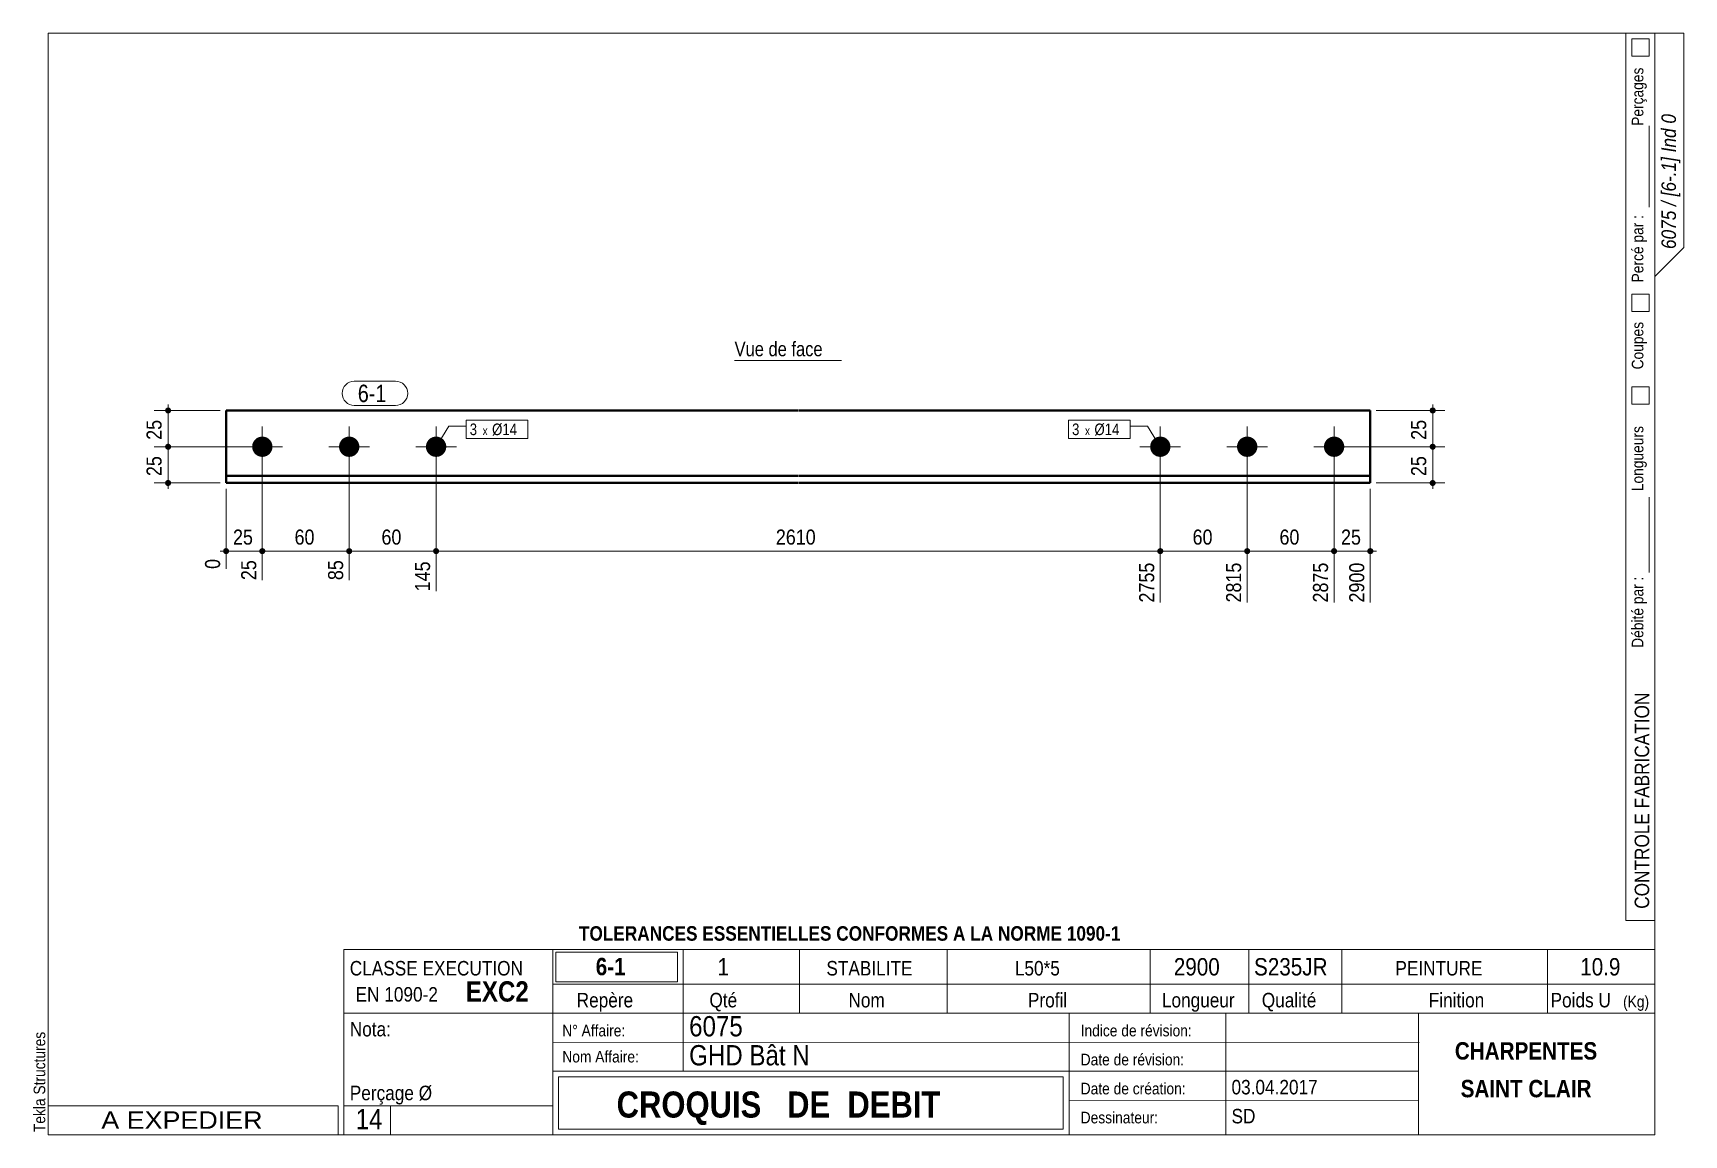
# Model space of a CAD drawing. Header units: millimetres. Extents: x 2 to 287, y 5 to 195.
import ezdxf

# ---------------------------------------------------------------- set-up
doc = ezdxf.new("R2010")
doc.units = ezdxf.units.MM
for name, color, linetype, lineweight in [('Autre type objet', 1, 'Continuous', 0), ('Boulon', 7, 'Continuous', 0), ('Cotation', 7, 'Continuous', 0), ('Désignation boulon', 3, 'Continuous', 0), ('Feuille dessin', 5, 'Continuous', 0), ('Piece', 2, 'Continuous', 0), ('Repère pièce', 3, 'Continuous', 0)]:
    doc.layers.add(name, color=color, linetype=linetype, lineweight=lineweight)
doc.styles.add('ARIAL', font='ARIAL.TTF')
doc.styles.add('ARIAL_BOLD', font='ARIALBD.TTF')
doc.styles.add('ARIAL_ITALIC', font='ARIALI.TTF')
doc.styles.add('ARIAL_NARROW', font='ARIAL.TTF')
doc.styles.add('COMIC_SANS_MS', font='COMIC.TTF')

# ---------------------------------------------------------------- blocks, each defined once
blk = doc.blocks.new('*A1')
at = {"layer": 'Boulon'}
for points in [[(41.96, 125.42), (42.01, 125.42), (42.05, 125.41), (42.09, 125.41), (42.14, 125.4), (42.18, 125.4), (42.22, 125.39), (42.26, 125.38), (42.3, 125.37), (42.35, 125.36), (42.39, 125.35), (42.43, 125.34), (42.47, 125.33), (42.51, 125.31), (42.55, 125.3), (42.59, 125.28), (42.63, 125.27), (42.67, 125.25), (42.71, 125.23), (42.75, 125.21), (42.78, 125.19), (42.82, 125.17), (42.86, 125.15), (42.89, 125.12), (42.93, 125.1), (42.96, 125.07), (43, 125.05), (43.03, 125.02), (43.06, 124.99), (43.1, 124.96), (43.13, 124.93), (43.16, 124.9), (43.19, 124.87), (43.22, 124.84), (43.25, 124.81), (43.27, 124.78), (43.3, 124.74), (43.33, 124.71), (43.35, 124.67), (43.38, 124.64), (43.4, 124.6), (43.42, 124.57), (43.44, 124.53), (43.46, 124.49), (43.48, 124.45), (43.5, 124.42), (43.52, 124.38), (43.54, 124.34), (43.55, 124.3), (43.57, 124.26), (43.58, 124.22), (43.6, 124.18), (43.61, 124.13), (43.62, 124.09), (43.63, 124.05), (43.64, 124.01), (43.65, 123.97), (43.65, 123.92), (43.66, 123.88), (43.66, 123.84), (43.67, 123.8), (43.67, 123.75), (43.67, 123.71), (43.67, 123.67), (43.67, 123.62), (43.67, 123.58), (43.67, 123.54), (43.66, 123.5), (43.66, 123.45), (43.65, 123.41), (43.65, 123.37), (43.64, 123.33), (43.63, 123.28), (43.62, 123.24), (43.61, 123.2), (43.6, 123.16), (43.58, 123.12), (43.57, 123.08), (43.55, 123.04), (43.54, 123), (43.52, 122.96), (43.5, 122.92), (43.48, 122.88), (43.46, 122.84), (43.44, 122.8), (43.42, 122.77), (43.4, 122.73), (43.38, 122.69), (43.35, 122.66), (43.33, 122.62), (43.3, 122.59), (43.27, 122.56), (43.25, 122.52), (43.22, 122.49), (43.19, 122.46), (43.16, 122.43), (43.13, 122.4), (43.1, 122.37), (43.06, 122.34), (43.03, 122.31), (43, 122.29), (42.96, 122.26), (42.93, 122.24), (42.89, 122.21), (42.86, 122.19), (42.82, 122.17), (42.78, 122.14), (42.75, 122.12), (42.71, 122.1), (42.67, 122.09), (42.63, 122.07), (42.59, 122.05), (42.55, 122.03), (42.51, 122.02), (42.47, 122.01), (42.43, 121.99), (42.39, 121.98), (42.35, 121.97), (42.3, 121.96), (42.26, 121.95), (42.22, 121.94), (42.18, 121.94), (42.14, 121.93), (42.09, 121.93), (42.05, 121.92), (42.01, 121.92), (41.96, 121.92), (41.92, 121.92), (41.88, 121.92), (41.84, 121.92), (41.79, 121.92), (41.75, 121.93), (41.71, 121.93), (41.66, 121.94), (41.62, 121.94), (41.58, 121.95), (41.54, 121.96), (41.5, 121.97), (41.45, 121.98), (41.41, 121.99), (41.37, 122.01), (41.33, 122.02), (41.29, 122.03), (41.25, 122.05), (41.21, 122.07), (41.17, 122.09), (41.13, 122.1), (41.1, 122.12), (41.06, 122.14), (41.02, 122.17), (40.98, 122.19), (40.95, 122.21), (40.91, 122.24), (40.88, 122.26), (40.84, 122.29), (40.81, 122.31), (40.78, 122.34), (40.75, 122.37), (40.71, 122.4), (40.68, 122.43), (40.65, 122.46), (40.62, 122.49), (40.6, 122.52), (40.57, 122.56), (40.54, 122.59), (40.52, 122.62), (40.49, 122.66), (40.47, 122.69), (40.44, 122.73), (40.42, 122.77), (40.4, 122.8), (40.38, 122.84), (40.36, 122.88), (40.34, 122.92), (40.32, 122.96), (40.3, 123), (40.29, 123.04), (40.27, 123.08), (40.26, 123.12), (40.25, 123.16), (40.23, 123.2), (40.22, 123.24), (40.21, 123.28), (40.2, 123.33), (40.2, 123.37), (40.19, 123.41), (40.18, 123.45), (40.18, 123.5), (40.18, 123.54), (40.17, 123.58), (40.17, 123.62), (40.17, 123.67), (40.17, 123.71), (40.17, 123.75), (40.18, 123.8), (40.18, 123.84), (40.18, 123.88), (40.19, 123.92), (40.2, 123.97), (40.2, 124.01), (40.21, 124.05), (40.22, 124.09), (40.23, 124.13), (40.25, 124.18), (40.26, 124.22), (40.27, 124.26), (40.29, 124.3), (40.3, 124.34), (40.32, 124.38), (40.34, 124.42), (40.36, 124.45), (40.38, 124.49), (40.4, 124.53), (40.42, 124.57), (40.44, 124.6), (40.47, 124.64), (40.49, 124.67), (40.52, 124.71), (40.54, 124.74), (40.57, 124.78), (40.6, 124.81), (40.62, 124.84), (40.65, 124.87), (40.68, 124.9), (40.71, 124.93), (40.75, 124.96), (40.78, 124.99), (40.81, 125.02), (40.84, 125.05), (40.88, 125.07), (40.91, 125.1), (40.95, 125.12), (40.98, 125.15), (41.02, 125.17), (41.06, 125.19), (41.1, 125.21), (41.13, 125.23), (41.17, 125.25), (41.21, 125.27), (41.25, 125.28), (41.29, 125.3), (41.33, 125.31), (41.37, 125.33), (41.41, 125.34), (41.45, 125.35), (41.5, 125.36), (41.54, 125.37), (41.58, 125.38), (41.62, 125.39), (41.66, 125.4), (41.71, 125.4), (41.75, 125.41), (41.79, 125.41), (41.84, 125.42), (41.88, 125.42), (41.92, 125.42)], [(56.94, 125.42), (56.99, 125.42), (57.03, 125.41), (57.07, 125.41), (57.11, 125.4), (57.16, 125.4), (57.2, 125.39), (57.24, 125.38), (57.28, 125.37), (57.33, 125.36), (57.37, 125.35), (57.41, 125.34), (57.45, 125.33), (57.49, 125.31), (57.53, 125.3), (57.57, 125.28), (57.61, 125.27), (57.65, 125.25), (57.69, 125.23), (57.73, 125.21), (57.76, 125.19), (57.8, 125.17), (57.84, 125.15), (57.87, 125.12), (57.91, 125.1), (57.94, 125.07), (57.98, 125.05), (58.01, 125.02), (58.04, 124.99), (58.08, 124.96), (58.11, 124.93), (58.14, 124.9), (58.17, 124.87), (58.2, 124.84), (58.23, 124.81), (58.25, 124.78), (58.28, 124.74), (58.31, 124.71), (58.33, 124.67), (58.36, 124.64), (58.38, 124.6), (58.4, 124.57), (58.42, 124.53), (58.44, 124.49), (58.46, 124.45), (58.48, 124.42), (58.5, 124.38), (58.52, 124.34), (58.53, 124.3), (58.55, 124.26), (58.56, 124.22), (58.58, 124.18), (58.59, 124.13), (58.6, 124.09), (58.61, 124.05), (58.62, 124.01), (58.62, 123.97), (58.63, 123.92), (58.64, 123.88), (58.64, 123.84), (58.65, 123.8), (58.65, 123.75), (58.65, 123.71), (58.65, 123.67), (58.65, 123.62), (58.65, 123.58), (58.65, 123.54), (58.64, 123.5), (58.64, 123.45), (58.63, 123.41), (58.62, 123.37), (58.62, 123.33), (58.61, 123.28), (58.6, 123.24), (58.59, 123.2), (58.58, 123.16), (58.56, 123.12), (58.55, 123.08), (58.53, 123.04), (58.52, 123), (58.5, 122.96), (58.48, 122.92), (58.46, 122.88), (58.44, 122.84), (58.42, 122.8), (58.4, 122.77), (58.38, 122.73), (58.36, 122.69), (58.33, 122.66), (58.31, 122.62), (58.28, 122.59), (58.25, 122.56), (58.23, 122.52), (58.2, 122.49), (58.17, 122.46), (58.14, 122.43), (58.11, 122.4), (58.08, 122.37), (58.04, 122.34), (58.01, 122.31), (57.98, 122.29), (57.94, 122.26), (57.91, 122.24), (57.87, 122.21), (57.84, 122.19), (57.8, 122.17), (57.76, 122.14), (57.73, 122.12), (57.69, 122.1), (57.65, 122.09), (57.61, 122.07), (57.57, 122.05), (57.53, 122.03), (57.49, 122.02), (57.45, 122.01), (57.41, 121.99), (57.37, 121.98), (57.33, 121.97), (57.28, 121.96), (57.24, 121.95), (57.2, 121.94), (57.16, 121.94), (57.11, 121.93), (57.07, 121.93), (57.03, 121.92), (56.99, 121.92), (56.94, 121.92), (56.9, 121.92), (56.86, 121.92), (56.81, 121.92), (56.77, 121.92), (56.73, 121.93), (56.69, 121.93), (56.64, 121.94), (56.6, 121.94), (56.56, 121.95), (56.52, 121.96), (56.48, 121.97), (56.43, 121.98), (56.39, 121.99), (56.35, 122.01), (56.31, 122.02), (56.27, 122.03), (56.23, 122.05), (56.19, 122.07), (56.15, 122.09), (56.11, 122.1), (56.08, 122.12), (56.04, 122.14), (56, 122.17), (55.96, 122.19), (55.93, 122.21), (55.89, 122.24), (55.86, 122.26), (55.82, 122.29), (55.79, 122.31), (55.76, 122.34), (55.73, 122.37), (55.69, 122.4), (55.66, 122.43), (55.63, 122.46), (55.6, 122.49), (55.58, 122.52), (55.55, 122.56), (55.52, 122.59), (55.5, 122.62), (55.47, 122.66), (55.45, 122.69), (55.42, 122.73), (55.4, 122.77), (55.38, 122.8), (55.36, 122.84), (55.34, 122.88), (55.32, 122.92), (55.3, 122.96), (55.28, 123), (55.27, 123.04), (55.25, 123.08), (55.24, 123.12), (55.23, 123.16), (55.21, 123.2), (55.2, 123.24), (55.19, 123.28), (55.18, 123.33), (55.18, 123.37), (55.17, 123.41), (55.16, 123.45), (55.16, 123.5), (55.16, 123.54), (55.15, 123.58), (55.15, 123.62), (55.15, 123.67), (55.15, 123.71), (55.15, 123.75), (55.16, 123.8), (55.16, 123.84), (55.16, 123.88), (55.17, 123.92), (55.18, 123.97), (55.18, 124.01), (55.19, 124.05), (55.2, 124.09), (55.21, 124.13), (55.23, 124.18), (55.24, 124.22), (55.25, 124.26), (55.27, 124.3), (55.28, 124.34), (55.3, 124.38), (55.32, 124.42), (55.34, 124.45), (55.36, 124.49), (55.38, 124.53), (55.4, 124.57), (55.42, 124.6), (55.45, 124.64), (55.47, 124.67), (55.5, 124.71), (55.52, 124.74), (55.55, 124.78), (55.58, 124.81), (55.6, 124.84), (55.63, 124.87), (55.66, 124.9), (55.69, 124.93), (55.73, 124.96), (55.76, 124.99), (55.79, 125.02), (55.82, 125.05), (55.86, 125.07), (55.89, 125.1), (55.93, 125.12), (55.96, 125.15), (56, 125.17), (56.04, 125.19), (56.08, 125.21), (56.11, 125.23), (56.15, 125.25), (56.19, 125.27), (56.23, 125.28), (56.27, 125.3), (56.31, 125.31), (56.35, 125.33), (56.39, 125.34), (56.43, 125.35), (56.48, 125.36), (56.52, 125.37), (56.56, 125.38), (56.6, 125.39), (56.64, 125.4), (56.69, 125.4), (56.73, 125.41), (56.77, 125.41), (56.81, 125.42), (56.86, 125.42), (56.9, 125.42)], [(71.92, 125.42), (71.97, 125.42), (72.01, 125.41), (72.05, 125.41), (72.09, 125.4), (72.14, 125.4), (72.18, 125.39), (72.22, 125.38), (72.26, 125.37), (72.31, 125.36), (72.35, 125.35), (72.39, 125.34), (72.43, 125.33), (72.47, 125.31), (72.51, 125.3), (72.55, 125.28), (72.59, 125.27), (72.63, 125.25), (72.67, 125.23), (72.71, 125.21), (72.74, 125.19), (72.78, 125.17), (72.82, 125.15), (72.85, 125.12), (72.89, 125.1), (72.92, 125.07), (72.96, 125.05), (72.99, 125.02), (73.02, 124.99), (73.06, 124.96), (73.09, 124.93), (73.12, 124.9), (73.15, 124.87), (73.18, 124.84), (73.21, 124.81), (73.23, 124.78), (73.26, 124.74), (73.29, 124.71), (73.31, 124.67), (73.34, 124.64), (73.36, 124.6), (73.38, 124.57), (73.4, 124.53), (73.42, 124.49), (73.44, 124.45), (73.46, 124.42), (73.48, 124.38), (73.5, 124.34), (73.51, 124.3), (73.53, 124.26), (73.54, 124.22), (73.56, 124.18), (73.57, 124.13), (73.58, 124.09), (73.59, 124.05), (73.6, 124.01), (73.6, 123.97), (73.61, 123.92), (73.62, 123.88), (73.62, 123.84), (73.63, 123.8), (73.63, 123.75), (73.63, 123.71), (73.63, 123.67), (73.63, 123.62), (73.63, 123.58), (73.63, 123.54), (73.62, 123.5), (73.62, 123.45), (73.61, 123.41), (73.6, 123.37), (73.6, 123.33), (73.59, 123.28), (73.58, 123.24), (73.57, 123.2), (73.56, 123.16), (73.54, 123.12), (73.53, 123.08), (73.51, 123.04), (73.5, 123), (73.48, 122.96), (73.46, 122.92), (73.44, 122.88), (73.42, 122.84), (73.4, 122.8), (73.38, 122.77), (73.36, 122.73), (73.34, 122.69), (73.31, 122.66), (73.29, 122.62), (73.26, 122.59), (73.23, 122.56), (73.21, 122.52), (73.18, 122.49), (73.15, 122.46), (73.12, 122.43), (73.09, 122.4), (73.06, 122.37), (73.02, 122.34), (72.99, 122.31), (72.96, 122.29), (72.92, 122.26), (72.89, 122.24), (72.85, 122.21), (72.82, 122.19), (72.78, 122.17), (72.74, 122.14), (72.71, 122.12), (72.67, 122.1), (72.63, 122.09), (72.59, 122.07), (72.55, 122.05), (72.51, 122.03), (72.47, 122.02), (72.43, 122.01), (72.39, 121.99), (72.35, 121.98), (72.31, 121.97), (72.26, 121.96), (72.22, 121.95), (72.18, 121.94), (72.14, 121.94), (72.09, 121.93), (72.05, 121.93), (72.01, 121.92), (71.97, 121.92), (71.92, 121.92), (71.88, 121.92), (71.84, 121.92), (71.79, 121.92), (71.75, 121.92), (71.71, 121.93), (71.67, 121.93), (71.62, 121.94), (71.58, 121.94), (71.54, 121.95), (71.5, 121.96), (71.46, 121.97), (71.41, 121.98), (71.37, 121.99), (71.33, 122.01), (71.29, 122.02), (71.25, 122.03), (71.21, 122.05), (71.17, 122.07), (71.13, 122.09), (71.09, 122.1), (71.06, 122.12), (71.02, 122.14), (70.98, 122.17), (70.94, 122.19), (70.91, 122.21), (70.87, 122.24), (70.84, 122.26), (70.8, 122.29), (70.77, 122.31), (70.74, 122.34), (70.71, 122.37), (70.67, 122.4), (70.64, 122.43), (70.61, 122.46), (70.58, 122.49), (70.56, 122.52), (70.53, 122.56), (70.5, 122.59), (70.47, 122.62), (70.45, 122.66), (70.43, 122.69), (70.4, 122.73), (70.38, 122.77), (70.36, 122.8), (70.34, 122.84), (70.32, 122.88), (70.3, 122.92), (70.28, 122.96), (70.26, 123), (70.25, 123.04), (70.23, 123.08), (70.22, 123.12), (70.21, 123.16), (70.19, 123.2), (70.18, 123.24), (70.17, 123.28), (70.16, 123.33), (70.16, 123.37), (70.15, 123.41), (70.14, 123.45), (70.14, 123.5), (70.14, 123.54), (70.13, 123.58), (70.13, 123.62), (70.13, 123.67), (70.13, 123.71), (70.13, 123.75), (70.14, 123.8), (70.14, 123.84), (70.14, 123.88), (70.15, 123.92), (70.16, 123.97), (70.16, 124.01), (70.17, 124.05), (70.18, 124.09), (70.19, 124.13), (70.21, 124.18), (70.22, 124.22), (70.23, 124.26), (70.25, 124.3), (70.26, 124.34), (70.28, 124.38), (70.3, 124.42), (70.32, 124.45), (70.34, 124.49), (70.36, 124.53), (70.38, 124.57), (70.4, 124.6), (70.43, 124.64), (70.45, 124.67), (70.47, 124.71), (70.5, 124.74), (70.53, 124.78), (70.56, 124.81), (70.58, 124.84), (70.61, 124.87), (70.64, 124.9), (70.67, 124.93), (70.71, 124.96), (70.74, 124.99), (70.77, 125.02), (70.8, 125.05), (70.84, 125.07), (70.87, 125.1), (70.91, 125.12), (70.94, 125.15), (70.98, 125.17), (71.02, 125.19), (71.06, 125.21), (71.09, 125.23), (71.13, 125.25), (71.17, 125.27), (71.21, 125.28), (71.25, 125.3), (71.29, 125.31), (71.33, 125.33), (71.37, 125.34), (71.41, 125.35), (71.46, 125.36), (71.5, 125.37), (71.54, 125.38), (71.58, 125.39), (71.62, 125.4), (71.67, 125.4), (71.71, 125.41), (71.75, 125.41), (71.79, 125.42), (71.84, 125.42), (71.88, 125.42)]]:
    blk.add_hatch(color=256, dxfattribs=at).paths.add_polyline_path(points, flags=17)
at = {"layer": 'Boulon', "linetype": 'Continuous', "lineweight": 0}
for p, q in [((41.92, 127.17), (41.92, 120.17)), ((56.9, 127.17), (56.9, 120.17)), ((71.88, 127.17), (71.88, 120.17)), ((45.42, 123.67), (38.42, 123.67)), ((60.4, 123.67), (53.4, 123.67)), ((75.38, 123.67), (68.38, 123.67))]:
    blk.add_line(p, q, dxfattribs=at)
blk = doc.blocks.new('*A2')
at = {"layer": 'Boulon'}
for points in [[(196.77, 125.42), (196.81, 125.42), (196.85, 125.41), (196.9, 125.41), (196.94, 125.4), (196.98, 125.4), (197.02, 125.39), (197.07, 125.38), (197.11, 125.37), (197.15, 125.36), (197.19, 125.35), (197.23, 125.34), (197.27, 125.33), (197.31, 125.31), (197.35, 125.3), (197.39, 125.28), (197.43, 125.27), (197.47, 125.25), (197.51, 125.23), (197.55, 125.21), (197.59, 125.19), (197.62, 125.17), (197.66, 125.15), (197.7, 125.12), (197.73, 125.1), (197.77, 125.07), (197.8, 125.05), (197.83, 125.02), (197.87, 124.99), (197.9, 124.96), (197.93, 124.93), (197.96, 124.9), (197.99, 124.87), (198.02, 124.84), (198.05, 124.81), (198.08, 124.78), (198.1, 124.74), (198.13, 124.71), (198.15, 124.67), (198.18, 124.64), (198.2, 124.6), (198.23, 124.57), (198.25, 124.53), (198.27, 124.49), (198.29, 124.45), (198.31, 124.42), (198.32, 124.38), (198.34, 124.34), (198.36, 124.3), (198.37, 124.26), (198.39, 124.22), (198.4, 124.18), (198.41, 124.13), (198.42, 124.09), (198.43, 124.05), (198.44, 124.01), (198.45, 123.97), (198.46, 123.92), (198.46, 123.88), (198.47, 123.84), (198.47, 123.8), (198.47, 123.75), (198.47, 123.71), (198.47, 123.67), (198.47, 123.62), (198.47, 123.58), (198.47, 123.54), (198.47, 123.5), (198.46, 123.45), (198.46, 123.41), (198.45, 123.37), (198.44, 123.33), (198.43, 123.28), (198.42, 123.24), (198.41, 123.2), (198.4, 123.16), (198.39, 123.12), (198.37, 123.08), (198.36, 123.04), (198.34, 123), (198.32, 122.96), (198.31, 122.92), (198.29, 122.88), (198.27, 122.84), (198.25, 122.8), (198.23, 122.77), (198.2, 122.73), (198.18, 122.69), (198.15, 122.66), (198.13, 122.62), (198.1, 122.59), (198.08, 122.56), (198.05, 122.52), (198.02, 122.49), (197.99, 122.46), (197.96, 122.43), (197.93, 122.4), (197.9, 122.37), (197.87, 122.34), (197.83, 122.31), (197.8, 122.29), (197.77, 122.26), (197.73, 122.24), (197.7, 122.21), (197.66, 122.19), (197.62, 122.17), (197.59, 122.14), (197.55, 122.12), (197.51, 122.1), (197.47, 122.09), (197.43, 122.07), (197.39, 122.05), (197.35, 122.03), (197.31, 122.02), (197.27, 122.01), (197.23, 121.99), (197.19, 121.98), (197.15, 121.97), (197.11, 121.96), (197.07, 121.95), (197.02, 121.94), (196.98, 121.94), (196.94, 121.93), (196.9, 121.93), (196.85, 121.92), (196.81, 121.92), (196.77, 121.92), (196.72, 121.92), (196.68, 121.92), (196.64, 121.92), (196.6, 121.92), (196.55, 121.93), (196.51, 121.93), (196.47, 121.94), (196.43, 121.94), (196.38, 121.95), (196.34, 121.96), (196.3, 121.97), (196.26, 121.98), (196.22, 121.99), (196.18, 122.01), (196.13, 122.02), (196.09, 122.03), (196.05, 122.05), (196.02, 122.07), (195.98, 122.09), (195.94, 122.1), (195.9, 122.12), (195.86, 122.14), (195.82, 122.17), (195.79, 122.19), (195.75, 122.21), (195.72, 122.24), (195.68, 122.26), (195.65, 122.29), (195.61, 122.31), (195.58, 122.34), (195.55, 122.37), (195.52, 122.4), (195.49, 122.43), (195.46, 122.46), (195.43, 122.49), (195.4, 122.52), (195.37, 122.56), (195.34, 122.59), (195.32, 122.62), (195.29, 122.66), (195.27, 122.69), (195.25, 122.73), (195.22, 122.77), (195.2, 122.8), (195.18, 122.84), (195.16, 122.88), (195.14, 122.92), (195.12, 122.96), (195.11, 123), (195.09, 123.04), (195.08, 123.08), (195.06, 123.12), (195.05, 123.16), (195.04, 123.2), (195.03, 123.24), (195.02, 123.28), (195.01, 123.33), (195, 123.37), (194.99, 123.41), (194.99, 123.45), (194.98, 123.5), (194.98, 123.54), (194.98, 123.58), (194.97, 123.62), (194.97, 123.67), (194.97, 123.71), (194.98, 123.75), (194.98, 123.8), (194.98, 123.84), (194.99, 123.88), (194.99, 123.92), (195, 123.97), (195.01, 124.01), (195.02, 124.05), (195.03, 124.09), (195.04, 124.13), (195.05, 124.18), (195.06, 124.22), (195.08, 124.26), (195.09, 124.3), (195.11, 124.34), (195.12, 124.38), (195.14, 124.42), (195.16, 124.45), (195.18, 124.49), (195.2, 124.53), (195.22, 124.57), (195.25, 124.6), (195.27, 124.64), (195.29, 124.67), (195.32, 124.71), (195.34, 124.74), (195.37, 124.78), (195.4, 124.81), (195.43, 124.84), (195.46, 124.87), (195.49, 124.9), (195.52, 124.93), (195.55, 124.96), (195.58, 124.99), (195.61, 125.02), (195.65, 125.05), (195.68, 125.07), (195.72, 125.1), (195.75, 125.12), (195.79, 125.15), (195.82, 125.17), (195.86, 125.19), (195.9, 125.21), (195.94, 125.23), (195.98, 125.25), (196.02, 125.27), (196.05, 125.28), (196.09, 125.3), (196.13, 125.31), (196.18, 125.33), (196.22, 125.34), (196.26, 125.35), (196.3, 125.36), (196.34, 125.37), (196.38, 125.38), (196.43, 125.39), (196.47, 125.4), (196.51, 125.4), (196.55, 125.41), (196.6, 125.41), (196.64, 125.42), (196.68, 125.42), (196.72, 125.42)], [(211.75, 125.42), (211.79, 125.42), (211.83, 125.41), (211.88, 125.41), (211.92, 125.4), (211.96, 125.4), (212, 125.39), (212.05, 125.38), (212.09, 125.37), (212.13, 125.36), (212.17, 125.35), (212.21, 125.34), (212.25, 125.33), (212.29, 125.31), (212.33, 125.3), (212.37, 125.28), (212.41, 125.27), (212.45, 125.25), (212.49, 125.23), (212.53, 125.21), (212.57, 125.19), (212.6, 125.17), (212.64, 125.15), (212.68, 125.12), (212.71, 125.1), (212.75, 125.07), (212.78, 125.05), (212.81, 125.02), (212.85, 124.99), (212.88, 124.96), (212.91, 124.93), (212.94, 124.9), (212.97, 124.87), (213, 124.84), (213.03, 124.81), (213.06, 124.78), (213.08, 124.74), (213.11, 124.71), (213.13, 124.67), (213.16, 124.64), (213.18, 124.6), (213.21, 124.57), (213.23, 124.53), (213.25, 124.49), (213.27, 124.45), (213.29, 124.42), (213.3, 124.38), (213.32, 124.34), (213.34, 124.3), (213.35, 124.26), (213.37, 124.22), (213.38, 124.18), (213.39, 124.13), (213.4, 124.09), (213.41, 124.05), (213.42, 124.01), (213.43, 123.97), (213.44, 123.92), (213.44, 123.88), (213.45, 123.84), (213.45, 123.8), (213.45, 123.75), (213.45, 123.71), (213.45, 123.67), (213.45, 123.62), (213.45, 123.58), (213.45, 123.54), (213.45, 123.5), (213.44, 123.45), (213.44, 123.41), (213.43, 123.37), (213.42, 123.33), (213.41, 123.28), (213.4, 123.24), (213.39, 123.2), (213.38, 123.16), (213.37, 123.12), (213.35, 123.08), (213.34, 123.04), (213.32, 123), (213.3, 122.96), (213.29, 122.92), (213.27, 122.88), (213.25, 122.84), (213.23, 122.8), (213.21, 122.77), (213.18, 122.73), (213.16, 122.69), (213.13, 122.66), (213.11, 122.62), (213.08, 122.59), (213.06, 122.56), (213.03, 122.52), (213, 122.49), (212.97, 122.46), (212.94, 122.43), (212.91, 122.4), (212.88, 122.37), (212.85, 122.34), (212.81, 122.31), (212.78, 122.29), (212.75, 122.26), (212.71, 122.24), (212.68, 122.21), (212.64, 122.19), (212.6, 122.17), (212.57, 122.14), (212.53, 122.12), (212.49, 122.1), (212.45, 122.09), (212.41, 122.07), (212.37, 122.05), (212.33, 122.03), (212.29, 122.02), (212.25, 122.01), (212.21, 121.99), (212.17, 121.98), (212.13, 121.97), (212.09, 121.96), (212.05, 121.95), (212, 121.94), (211.96, 121.94), (211.92, 121.93), (211.88, 121.93), (211.83, 121.92), (211.79, 121.92), (211.75, 121.92), (211.7, 121.92), (211.66, 121.92), (211.62, 121.92), (211.58, 121.92), (211.53, 121.93), (211.49, 121.93), (211.45, 121.94), (211.4, 121.94), (211.36, 121.95), (211.32, 121.96), (211.28, 121.97), (211.24, 121.98), (211.2, 121.99), (211.16, 122.01), (211.11, 122.02), (211.07, 122.03), (211.03, 122.05), (210.99, 122.07), (210.96, 122.09), (210.92, 122.1), (210.88, 122.12), (210.84, 122.14), (210.8, 122.17), (210.77, 122.19), (210.73, 122.21), (210.7, 122.24), (210.66, 122.26), (210.63, 122.29), (210.59, 122.31), (210.56, 122.34), (210.53, 122.37), (210.5, 122.4), (210.47, 122.43), (210.44, 122.46), (210.41, 122.49), (210.38, 122.52), (210.35, 122.56), (210.32, 122.59), (210.3, 122.62), (210.27, 122.66), (210.25, 122.69), (210.23, 122.73), (210.2, 122.77), (210.18, 122.8), (210.16, 122.84), (210.14, 122.88), (210.12, 122.92), (210.1, 122.96), (210.09, 123), (210.07, 123.04), (210.06, 123.08), (210.04, 123.12), (210.03, 123.16), (210.02, 123.2), (210.01, 123.24), (210, 123.28), (209.99, 123.33), (209.98, 123.37), (209.97, 123.41), (209.97, 123.45), (209.96, 123.5), (209.96, 123.54), (209.96, 123.58), (209.95, 123.62), (209.95, 123.67), (209.95, 123.71), (209.96, 123.75), (209.96, 123.8), (209.96, 123.84), (209.97, 123.88), (209.97, 123.92), (209.98, 123.97), (209.99, 124.01), (210, 124.05), (210.01, 124.09), (210.02, 124.13), (210.03, 124.18), (210.04, 124.22), (210.06, 124.26), (210.07, 124.3), (210.09, 124.34), (210.1, 124.38), (210.12, 124.42), (210.14, 124.45), (210.16, 124.49), (210.18, 124.53), (210.2, 124.57), (210.23, 124.6), (210.25, 124.64), (210.27, 124.67), (210.3, 124.71), (210.32, 124.74), (210.35, 124.78), (210.38, 124.81), (210.41, 124.84), (210.44, 124.87), (210.47, 124.9), (210.5, 124.93), (210.53, 124.96), (210.56, 124.99), (210.59, 125.02), (210.63, 125.05), (210.66, 125.07), (210.7, 125.1), (210.73, 125.12), (210.77, 125.15), (210.8, 125.17), (210.84, 125.19), (210.88, 125.21), (210.92, 125.23), (210.96, 125.25), (210.99, 125.27), (211.03, 125.28), (211.07, 125.3), (211.11, 125.31), (211.16, 125.33), (211.2, 125.34), (211.24, 125.35), (211.28, 125.36), (211.32, 125.37), (211.36, 125.38), (211.4, 125.39), (211.45, 125.4), (211.49, 125.4), (211.53, 125.41), (211.58, 125.41), (211.62, 125.42), (211.66, 125.42), (211.7, 125.42)], [(226.73, 125.42), (226.77, 125.42), (226.81, 125.41), (226.86, 125.41), (226.9, 125.4), (226.94, 125.4), (226.98, 125.39), (227.03, 125.38), (227.07, 125.37), (227.11, 125.36), (227.15, 125.35), (227.19, 125.34), (227.23, 125.33), (227.27, 125.31), (227.31, 125.3), (227.35, 125.28), (227.39, 125.27), (227.43, 125.25), (227.47, 125.23), (227.51, 125.21), (227.55, 125.19), (227.58, 125.17), (227.62, 125.15), (227.66, 125.12), (227.69, 125.1), (227.73, 125.07), (227.76, 125.05), (227.79, 125.02), (227.83, 124.99), (227.86, 124.96), (227.89, 124.93), (227.92, 124.9), (227.95, 124.87), (227.98, 124.84), (228.01, 124.81), (228.04, 124.78), (228.06, 124.74), (228.09, 124.71), (228.11, 124.67), (228.14, 124.64), (228.16, 124.6), (228.18, 124.57), (228.21, 124.53), (228.23, 124.49), (228.25, 124.45), (228.27, 124.42), (228.28, 124.38), (228.3, 124.34), (228.32, 124.3), (228.33, 124.26), (228.35, 124.22), (228.36, 124.18), (228.37, 124.13), (228.38, 124.09), (228.39, 124.05), (228.4, 124.01), (228.41, 123.97), (228.41, 123.92), (228.42, 123.88), (228.43, 123.84), (228.43, 123.8), (228.43, 123.75), (228.43, 123.71), (228.43, 123.67), (228.43, 123.62), (228.43, 123.58), (228.43, 123.54), (228.43, 123.5), (228.42, 123.45), (228.41, 123.41), (228.41, 123.37), (228.4, 123.33), (228.39, 123.28), (228.38, 123.24), (228.37, 123.2), (228.36, 123.16), (228.35, 123.12), (228.33, 123.08), (228.32, 123.04), (228.3, 123), (228.28, 122.96), (228.27, 122.92), (228.25, 122.88), (228.23, 122.84), (228.21, 122.8), (228.18, 122.77), (228.16, 122.73), (228.14, 122.69), (228.11, 122.66), (228.09, 122.62), (228.06, 122.59), (228.04, 122.56), (228.01, 122.52), (227.98, 122.49), (227.95, 122.46), (227.92, 122.43), (227.89, 122.4), (227.86, 122.37), (227.83, 122.34), (227.79, 122.31), (227.76, 122.29), (227.73, 122.26), (227.69, 122.24), (227.66, 122.21), (227.62, 122.19), (227.58, 122.17), (227.55, 122.14), (227.51, 122.12), (227.47, 122.1), (227.43, 122.09), (227.39, 122.07), (227.35, 122.05), (227.31, 122.03), (227.27, 122.02), (227.23, 122.01), (227.19, 121.99), (227.15, 121.98), (227.11, 121.97), (227.07, 121.96), (227.03, 121.95), (226.98, 121.94), (226.94, 121.94), (226.9, 121.93), (226.86, 121.93), (226.81, 121.92), (226.77, 121.92), (226.73, 121.92), (226.68, 121.92), (226.64, 121.92), (226.6, 121.92), (226.56, 121.92), (226.51, 121.93), (226.47, 121.93), (226.43, 121.94), (226.38, 121.94), (226.34, 121.95), (226.3, 121.96), (226.26, 121.97), (226.22, 121.98), (226.18, 121.99), (226.13, 122.01), (226.09, 122.02), (226.05, 122.03), (226.01, 122.05), (225.97, 122.07), (225.94, 122.09), (225.9, 122.1), (225.86, 122.12), (225.82, 122.14), (225.78, 122.17), (225.75, 122.19), (225.71, 122.21), (225.68, 122.24), (225.64, 122.26), (225.61, 122.29), (225.57, 122.31), (225.54, 122.34), (225.51, 122.37), (225.48, 122.4), (225.45, 122.43), (225.42, 122.46), (225.39, 122.49), (225.36, 122.52), (225.33, 122.56), (225.3, 122.59), (225.28, 122.62), (225.25, 122.66), (225.23, 122.69), (225.21, 122.73), (225.18, 122.77), (225.16, 122.8), (225.14, 122.84), (225.12, 122.88), (225.1, 122.92), (225.08, 122.96), (225.07, 123), (225.05, 123.04), (225.04, 123.08), (225.02, 123.12), (225.01, 123.16), (225, 123.2), (224.99, 123.24), (224.98, 123.28), (224.97, 123.33), (224.96, 123.37), (224.95, 123.41), (224.95, 123.45), (224.94, 123.5), (224.94, 123.54), (224.94, 123.58), (224.93, 123.62), (224.93, 123.67), (224.93, 123.71), (224.94, 123.75), (224.94, 123.8), (224.94, 123.84), (224.95, 123.88), (224.95, 123.92), (224.96, 123.97), (224.97, 124.01), (224.98, 124.05), (224.99, 124.09), (225, 124.13), (225.01, 124.18), (225.02, 124.22), (225.04, 124.26), (225.05, 124.3), (225.07, 124.34), (225.08, 124.38), (225.1, 124.42), (225.12, 124.45), (225.14, 124.49), (225.16, 124.53), (225.18, 124.57), (225.21, 124.6), (225.23, 124.64), (225.25, 124.67), (225.28, 124.71), (225.3, 124.74), (225.33, 124.78), (225.36, 124.81), (225.39, 124.84), (225.42, 124.87), (225.45, 124.9), (225.48, 124.93), (225.51, 124.96), (225.54, 124.99), (225.57, 125.02), (225.61, 125.05), (225.64, 125.07), (225.68, 125.1), (225.71, 125.12), (225.75, 125.15), (225.78, 125.17), (225.82, 125.19), (225.86, 125.21), (225.9, 125.23), (225.94, 125.25), (225.97, 125.27), (226.01, 125.28), (226.05, 125.3), (226.09, 125.31), (226.13, 125.33), (226.18, 125.34), (226.22, 125.35), (226.26, 125.36), (226.3, 125.37), (226.34, 125.38), (226.38, 125.39), (226.43, 125.4), (226.47, 125.4), (226.51, 125.41), (226.56, 125.41), (226.6, 125.42), (226.64, 125.42), (226.68, 125.42)]]:
    blk.add_hatch(color=256, dxfattribs=at).paths.add_polyline_path(points, flags=17)
at = {"layer": 'Boulon', "linetype": 'Continuous', "lineweight": 0}
for p, q in [((196.72, 127.17), (196.72, 120.17)), ((211.7, 127.17), (211.7, 120.17)), ((226.68, 127.17), (226.68, 120.17)), ((200.22, 123.67), (193.22, 123.67)), ((215.2, 123.67), (208.2, 123.67)), ((230.18, 123.67), (223.18, 123.67))]:
    blk.add_line(p, q, dxfattribs=at)
blk = doc.blocks.new('*A3')
at = {"layer": 'Piece', "color": 2, "linetype": 'Continuous', "lineweight": 40}
for p, q in [((35.68, 117.417109), (35.68, 129.917109)), ((35.68, 129.917109), (134.252388, 129.917109)), ((134.352388, 129.917109), (232.926252, 129.917109)), ((232.926252, 129.917109), (232.926252, 117.417109)), ((134.252388, 118.667109), (35.68, 118.667109)), ((134.252388, 117.417109), (35.68, 117.417109)), ((232.926252, 118.667109), (134.352388, 118.667109)), ((232.926252, 117.417109), (134.352388, 117.417109))]:
    blk.add_line(p, q, dxfattribs=at)
blk = doc.blocks.new('*A4')
at = {"layer": 'Feuille dessin', "linetype": 'Continuous', "lineweight": 0}
for p, q in [((282, 195), (5, 195)), ((5, 195), (5, 5)), ((282, 5), (282, 195)), ((5, 5), (282, 5))]:
    blk.add_line(p, q, dxfattribs=at)
at = {"layer": 'Feuille dessin', "style": 'ARIAL', "width": 0.85}
blk.add_text('Tekla Structures', height=2, rotation=90, dxfattribs=at).set_placement((4.5, 5.5))
blk = doc.blocks.new('*A5')
at = {"layer": 'Autre type objet', "linetype": 'Continuous', "lineweight": 0}
for p, q in [((277, 42), (277, 195)), ((277, 195), (287, 195)), ((278, 194), (278, 191)), ((281, 194), (278, 194)), ((281, 191), (281, 194)), ((282, 42), (282, 195)), ((287, 195), (287, 158)), ((278, 191), (281, 191)), ((281, 165), (281, 179)), ((287, 158), (282, 153)), ((278, 150), (278, 147)), ((281, 150), (278, 150)), ((281, 147), (281, 150)), ((278, 147), (281, 147)), ((278, 134), (278, 131)), ((281, 134), (278, 134)), ((281, 131), (281, 134)), ((278, 131), (281, 131)), ((281, 102), (281, 115)), ((277, 42), (282, 42))]:
    blk.add_line(p, q, dxfattribs=at)
at = {"layer": 'Autre type objet', "width": 0.85}
for s, height, style, p in [('Perçages', 2, 'ARIAL', (280, 179)), ('6075 / [6-.1] Ind 0', 2.5, 'ARIAL_ITALIC', (285.619109, 157.760245)), ('Percé par :', 2, 'ARIAL', (280, 152)), ('Coupes', 2, 'ARIAL', (280, 137)), ('Longueurs', 2, 'ARIAL', (280, 116)), ('Débité par :', 2, 'ARIAL', (280, 89)), ('CONTROLE FABRICATION', 2.5, 'ARIAL', (281, 44))]:
    blk.add_text(s, height=height, rotation=90, dxfattribs=dict(at, style=style)).set_placement(p)
blk = doc.blocks.new('*A6')
at = {"layer": 'Autre type objet', "linetype": 'Continuous', "lineweight": 0}
for p, q in [((56, 37), (92, 37)), ((56, 37), (56, 10)), ((92, 37), (92, 10)), ((56, 26), (92, 26)), ((56, 10), (92, 10)), ((56, 5), (56, 10)), ((64, 5), (64, 10)), ((56, 5), (64, 5))]:
    blk.add_line(p, q, dxfattribs=at)
at = {"layer": 'Autre type objet', "width": 0.85}
for s, height, style, p in [('CLASSE EXECUTION', 2.5, 'ARIAL', (57, 32.5)), ('EXC2', 3.5, 'ARIAL_BOLD', (77, 28)), ('EN 1090-2', 2.5, 'ARIAL', (58, 28)), ('Nota:', 2.5, 'ARIAL', (57, 22)), ('Perçage Ø', 2.5, 'ARIAL', (57, 11)), ('14', 3.5, 'ARIAL_NARROW', (58.014234, 6))]:
    blk.add_text(s, height=height, dxfattribs=dict(at, style=style)).set_placement(p)
blk = doc.blocks.new('*A7')
at = {"layer": 'Autre type objet', "linetype": 'Continuous', "lineweight": 0}
for p, q in [((92, 37), (282, 37)), ((92, 37), (92, 31)), ((114.5, 31), (114.5, 37)), ((134.5, 31), (134.5, 37)), ((160, 31), (160, 37)), ((195, 31), (195, 37)), ((212, 31), (212, 37)), ((228, 31), (228, 37)), ((263.5, 31), (263.5, 37)), ((282, 31), (282, 37)), ((92.51953, 36.5), (113.5, 36.5)), ((92.51953, 31.394341), (92.51953, 36.5)), ((113.5, 36.5), (113.5, 31.394341)), ((113.5, 31.394341), (92.51953, 31.394341)), ((92, 31), (282, 31)), ((92, 31), (92, 5)), ((114.5, 16), (114.5, 31)), ((134.5, 26), (134.5, 31)), ((160, 26), (160, 31)), ((195, 26), (195, 31)), ((212, 26), (212, 31)), ((228, 26), (228, 31)), ((263.5, 26), (263.5, 31)), ((282, 5), (282, 31)), ((92, 26), (282, 26)), ((181, 26), (181, 5)), ((208, 26), (208, 5)), ((241.262466, 5), (241.262466, 26)), ((92, 21), (241.327069, 20.935451)), ((92, 16), (181, 16)), ((93, 15), (180, 15)), ((93, 6), (93, 15)), ((180, 15), (180, 6)), ((181, 16), (241.297815, 16.021151)), ((181, 11), (241.217807, 10.969512)), ((180, 6), (93, 6)), ((92, 5), (282, 5))]:
    blk.add_line(p, q, dxfattribs=at)
at = {"layer": 'Autre type objet', "width": 0.85}
for s, height, style, p in [('TOLERANCES ESSENTIELLES CONFORMES A LA NORME 1090-1', 2.5, 'ARIAL_BOLD', (96.5, 38.5)), ('6-1', 3, 'ARIAL_BOLD', (99.398273, 32.540141)), ('1', 3, 'ARIAL', (120.389893, 32.5)), ('STABILITE', 2.5, 'ARIAL', (139.159546, 32.5)), ('L50*5', 2.5, 'ARIAL', (171.650024, 32.5)), ('2900', 3, 'ARIAL', (199.053223, 32.5)), ('S235JR', 3, 'ARIAL', (212.880127, 32.5)), ('PEINTURE', 2.5, 'ARIAL', (237.24646, 32.5)), ('10.9', 3, 'ARIAL', (269.109863, 32.5)), ('Repère', 2.5, 'ARIAL', (96.112978, 27)), ('Qté', 2.5, 'ARIAL', (119, 27)), ('Nom', 2.5, 'ARIAL', (142.961426, 27)), ('Profil', 2.5, 'ARIAL', (173.903564, 27)), ('Longueur', 2.5, 'ARIAL', (197, 27)), ('Qualité', 2.5, 'ARIAL', (214.218018, 27)), ('Finition', 2.5, 'ARIAL', (243, 27)), ('Poids U', 2.5, 'ARIAL', (264, 27)), ('(Kg)', 2, 'ARIAL', (276.5, 27)), ('N° Affaire:', 2, 'ARIAL', (93.640566, 22)), ('6075', 3.5, 'ARIAL', (115.5, 22)), ('Indice de révision:', 2, 'ARIAL', (183, 22)), ('GHD Bât N', 3.5, 'ARIAL', (115.5, 17)), ('CHARPENTES', 3, 'ARIAL_BOLD', (247.5, 18)), ('Nom Affaire:', 2, 'ARIAL', (93.640566, 17.5)), ('Date de révision:', 2, 'ARIAL', (183, 17)), ('03.04.2017', 2.5, 'ARIAL', (209, 12)), ('SAINT CLAIR', 3, 'ARIAL_BOLD', (248.5, 11.5)), ('CROQUIS   DE  DEBIT', 4.5, 'ARIAL_BOLD', (103, 8)), ('Date de création:', 2, 'ARIAL', (183, 12)), ('Dessinateur:', 2, 'ARIAL', (183, 7)), ('SD', 2.5, 'ARIAL', (209, 7))]:
    blk.add_text(s, height=height, dxfattribs=dict(at, style=style)).set_placement(p)
blk = doc.blocks.new('*A8')
at = {"layer": 'Autre type objet', "linetype": 'Continuous', "lineweight": 0}
for p, q in [((5, 10), (55, 10)), ((5, 10), (5, 5)), ((55, 10), (55, 5)), ((5, 5), (55, 5))]:
    blk.add_line(p, q, dxfattribs=at)
at = {"layer": 'Autre type objet', "style": 'ARIAL', "width": 1.105}
blk.add_text('A EXPEDIER', height=3, dxfattribs=at).set_placement((14.169647, 6.073465))
blk = doc.blocks.new('*A9')
at = {"layer": 'Cotation'}
for points in [[(25.65, 123.15), (25.63, 123.15), (25.6, 123.15), (25.58, 123.16), (25.55, 123.16), (25.53, 123.17), (25.5, 123.18), (25.48, 123.19), (25.46, 123.2), (25.43, 123.21), (25.41, 123.22), (25.39, 123.23), (25.37, 123.25), (25.35, 123.27), (25.33, 123.28), (25.31, 123.3), (25.29, 123.32), (25.28, 123.34), (25.26, 123.36), (25.25, 123.38), (25.23, 123.4), (25.22, 123.42), (25.21, 123.44), (25.2, 123.47), (25.19, 123.49), (25.18, 123.52), (25.18, 123.54), (25.17, 123.57), (25.17, 123.59), (25.16, 123.62), (25.16, 123.64), (25.16, 123.67), (25.16, 123.69), (25.16, 123.72), (25.17, 123.74), (25.17, 123.77), (25.18, 123.79), (25.18, 123.82), (25.19, 123.84), (25.2, 123.87), (25.21, 123.89), (25.22, 123.91), (25.23, 123.93), (25.25, 123.96), (25.26, 123.98), (25.28, 124), (25.29, 124.02), (25.31, 124.03), (25.33, 124.05), (25.35, 124.07), (25.37, 124.08), (25.39, 124.1), (25.41, 124.11), (25.43, 124.13), (25.46, 124.14), (25.48, 124.15), (25.5, 124.16), (25.53, 124.16), (25.55, 124.17), (25.58, 124.18), (25.6, 124.18), (25.63, 124.18), (25.65, 124.19), (25.68, 124.19), (25.71, 124.19), (25.73, 124.18), (25.76, 124.18), (25.78, 124.18), (25.81, 124.17), (25.83, 124.16), (25.86, 124.16), (25.88, 124.15), (25.9, 124.14), (25.93, 124.13), (25.95, 124.11), (25.97, 124.1), (25.99, 124.08), (26.01, 124.07), (26.03, 124.05), (26.05, 124.03), (26.07, 124.02), (26.08, 124), (26.1, 123.98), (26.11, 123.96), (26.13, 123.93), (26.14, 123.91), (26.15, 123.89), (26.16, 123.87), (26.17, 123.84), (26.18, 123.82), (26.18, 123.79), (26.19, 123.77), (26.19, 123.74), (26.2, 123.72), (26.2, 123.69), (26.2, 123.67), (26.2, 123.64), (26.2, 123.62), (26.19, 123.59), (26.19, 123.57), (26.18, 123.54), (26.18, 123.52), (26.17, 123.49), (26.16, 123.47), (26.15, 123.44), (26.14, 123.42), (26.13, 123.4), (26.11, 123.38), (26.1, 123.36), (26.08, 123.34), (26.07, 123.32), (26.05, 123.3), (26.03, 123.28), (26.01, 123.27), (25.99, 123.25), (25.97, 123.23), (25.95, 123.22), (25.93, 123.21), (25.9, 123.2), (25.88, 123.19), (25.86, 123.18), (25.83, 123.17), (25.81, 123.16), (25.78, 123.16), (25.76, 123.15), (25.73, 123.15), (25.71, 123.15), (25.68, 123.15)], [(25.65, 116.9), (25.63, 116.9), (25.6, 116.9), (25.58, 116.91), (25.55, 116.91), (25.53, 116.92), (25.5, 116.93), (25.48, 116.94), (25.46, 116.95), (25.43, 116.96), (25.41, 116.97), (25.39, 116.98), (25.37, 117), (25.35, 117.02), (25.33, 117.03), (25.31, 117.05), (25.29, 117.07), (25.28, 117.09), (25.26, 117.11), (25.25, 117.13), (25.23, 117.15), (25.22, 117.17), (25.21, 117.19), (25.2, 117.22), (25.19, 117.24), (25.18, 117.27), (25.18, 117.29), (25.17, 117.32), (25.17, 117.34), (25.16, 117.37), (25.16, 117.39), (25.16, 117.42), (25.16, 117.44), (25.16, 117.47), (25.17, 117.49), (25.17, 117.52), (25.18, 117.54), (25.18, 117.57), (25.19, 117.59), (25.2, 117.62), (25.21, 117.64), (25.22, 117.66), (25.23, 117.68), (25.25, 117.71), (25.26, 117.73), (25.28, 117.75), (25.29, 117.77), (25.31, 117.78), (25.33, 117.8), (25.35, 117.82), (25.37, 117.83), (25.39, 117.85), (25.41, 117.86), (25.43, 117.88), (25.46, 117.89), (25.48, 117.9), (25.5, 117.91), (25.53, 117.91), (25.55, 117.92), (25.58, 117.93), (25.6, 117.93), (25.63, 117.93), (25.65, 117.94), (25.68, 117.94), (25.71, 117.94), (25.73, 117.93), (25.76, 117.93), (25.78, 117.93), (25.81, 117.92), (25.83, 117.91), (25.86, 117.91), (25.88, 117.9), (25.9, 117.89), (25.93, 117.88), (25.95, 117.86), (25.97, 117.85), (25.99, 117.83), (26.01, 117.82), (26.03, 117.8), (26.05, 117.78), (26.07, 117.77), (26.08, 117.75), (26.1, 117.73), (26.11, 117.71), (26.13, 117.68), (26.14, 117.66), (26.15, 117.64), (26.16, 117.62), (26.17, 117.59), (26.18, 117.57), (26.18, 117.54), (26.19, 117.52), (26.19, 117.49), (26.2, 117.47), (26.2, 117.44), (26.2, 117.42), (26.2, 117.39), (26.2, 117.37), (26.19, 117.34), (26.19, 117.32), (26.18, 117.29), (26.18, 117.27), (26.17, 117.24), (26.16, 117.22), (26.15, 117.19), (26.14, 117.17), (26.13, 117.15), (26.11, 117.13), (26.1, 117.11), (26.08, 117.09), (26.07, 117.07), (26.05, 117.05), (26.03, 117.03), (26.01, 117.02), (25.99, 117), (25.97, 116.98), (25.95, 116.97), (25.93, 116.96), (25.9, 116.95), (25.88, 116.94), (25.86, 116.93), (25.83, 116.92), (25.81, 116.91), (25.78, 116.91), (25.76, 116.9), (25.73, 116.9), (25.71, 116.9), (25.68, 116.9)]]:
    blk.add_hatch(color=256, dxfattribs=at).paths.add_polyline_path(points, flags=17)
at = {"layer": 'Cotation', "linetype": 'Continuous', "lineweight": 0}
for p, q in [((40.92, 123.67), (23.26, 123.67)), ((24.64, 123.67), (26.72, 123.67)), ((25.68, 124.71), (25.68, 122.63)), ((25.68, 123.67), (25.68, 124.71)), ((25.68, 117.42), (25.68, 123.67)), ((34.68, 117.42), (23.26, 117.42)), ((24.64, 117.42), (26.72, 117.42)), ((25.68, 118.46), (25.68, 116.38)), ((25.68, 117.42), (25.68, 116.38))]:
    blk.add_line(p, q, dxfattribs=at)
at = {"layer": 'Cotation'}
for p in [(25.68, 123.67), (25.68, 117.42)]:
    blk.add_point(p, dxfattribs=at)
at = {"layer": 'Cotation', "style": 'ARIAL', "width": 0.85}
blk.add_text('25', height=2.6, rotation=90.0002, dxfattribs=at).set_placement((24.56, 118.61))
blk = doc.blocks.new('*A10')
at = {"layer": 'Cotation'}
for points in [[(25.65, 129.4), (25.63, 129.4), (25.6, 129.4), (25.58, 129.41), (25.55, 129.41), (25.53, 129.42), (25.5, 129.43), (25.48, 129.44), (25.46, 129.45), (25.43, 129.46), (25.41, 129.47), (25.39, 129.48), (25.37, 129.5), (25.35, 129.52), (25.33, 129.53), (25.31, 129.55), (25.29, 129.57), (25.28, 129.59), (25.26, 129.61), (25.25, 129.63), (25.23, 129.65), (25.22, 129.67), (25.21, 129.69), (25.2, 129.72), (25.19, 129.74), (25.18, 129.77), (25.18, 129.79), (25.17, 129.82), (25.17, 129.84), (25.16, 129.87), (25.16, 129.89), (25.16, 129.92), (25.16, 129.94), (25.16, 129.97), (25.17, 129.99), (25.17, 130.02), (25.18, 130.04), (25.18, 130.07), (25.19, 130.09), (25.2, 130.12), (25.21, 130.14), (25.22, 130.16), (25.23, 130.18), (25.25, 130.21), (25.26, 130.23), (25.28, 130.25), (25.29, 130.27), (25.31, 130.28), (25.33, 130.3), (25.35, 130.32), (25.37, 130.33), (25.39, 130.35), (25.41, 130.36), (25.43, 130.38), (25.46, 130.39), (25.48, 130.4), (25.5, 130.41), (25.53, 130.41), (25.55, 130.42), (25.58, 130.43), (25.6, 130.43), (25.63, 130.43), (25.65, 130.44), (25.68, 130.44), (25.71, 130.44), (25.73, 130.43), (25.76, 130.43), (25.78, 130.43), (25.81, 130.42), (25.83, 130.41), (25.86, 130.41), (25.88, 130.4), (25.9, 130.39), (25.93, 130.38), (25.95, 130.36), (25.97, 130.35), (25.99, 130.33), (26.01, 130.32), (26.03, 130.3), (26.05, 130.28), (26.07, 130.27), (26.08, 130.25), (26.1, 130.23), (26.11, 130.21), (26.13, 130.18), (26.14, 130.16), (26.15, 130.14), (26.16, 130.12), (26.17, 130.09), (26.18, 130.07), (26.18, 130.04), (26.19, 130.02), (26.19, 129.99), (26.2, 129.97), (26.2, 129.94), (26.2, 129.92), (26.2, 129.89), (26.2, 129.87), (26.19, 129.84), (26.19, 129.82), (26.18, 129.79), (26.18, 129.77), (26.17, 129.74), (26.16, 129.72), (26.15, 129.69), (26.14, 129.67), (26.13, 129.65), (26.11, 129.63), (26.1, 129.61), (26.08, 129.59), (26.07, 129.57), (26.05, 129.55), (26.03, 129.53), (26.01, 129.52), (25.99, 129.5), (25.97, 129.48), (25.95, 129.47), (25.93, 129.46), (25.9, 129.45), (25.88, 129.44), (25.86, 129.43), (25.83, 129.42), (25.81, 129.41), (25.78, 129.41), (25.76, 129.4), (25.73, 129.4), (25.71, 129.4), (25.68, 129.4)], [(25.65, 123.15), (25.63, 123.15), (25.6, 123.15), (25.58, 123.16), (25.55, 123.16), (25.53, 123.17), (25.5, 123.18), (25.48, 123.19), (25.46, 123.2), (25.43, 123.21), (25.41, 123.22), (25.39, 123.23), (25.37, 123.25), (25.35, 123.27), (25.33, 123.28), (25.31, 123.3), (25.29, 123.32), (25.28, 123.34), (25.26, 123.36), (25.25, 123.38), (25.23, 123.4), (25.22, 123.42), (25.21, 123.44), (25.2, 123.47), (25.19, 123.49), (25.18, 123.52), (25.18, 123.54), (25.17, 123.57), (25.17, 123.59), (25.16, 123.62), (25.16, 123.64), (25.16, 123.67), (25.16, 123.69), (25.16, 123.72), (25.17, 123.74), (25.17, 123.77), (25.18, 123.79), (25.18, 123.82), (25.19, 123.84), (25.2, 123.87), (25.21, 123.89), (25.22, 123.91), (25.23, 123.93), (25.25, 123.96), (25.26, 123.98), (25.28, 124), (25.29, 124.02), (25.31, 124.03), (25.33, 124.05), (25.35, 124.07), (25.37, 124.08), (25.39, 124.1), (25.41, 124.11), (25.43, 124.13), (25.46, 124.14), (25.48, 124.15), (25.5, 124.16), (25.53, 124.16), (25.55, 124.17), (25.58, 124.18), (25.6, 124.18), (25.63, 124.18), (25.65, 124.19), (25.68, 124.19), (25.71, 124.19), (25.73, 124.18), (25.76, 124.18), (25.78, 124.18), (25.81, 124.17), (25.83, 124.16), (25.86, 124.16), (25.88, 124.15), (25.9, 124.14), (25.93, 124.13), (25.95, 124.11), (25.97, 124.1), (25.99, 124.08), (26.01, 124.07), (26.03, 124.05), (26.05, 124.03), (26.07, 124.02), (26.08, 124), (26.1, 123.98), (26.11, 123.96), (26.13, 123.93), (26.14, 123.91), (26.15, 123.89), (26.16, 123.87), (26.17, 123.84), (26.18, 123.82), (26.18, 123.79), (26.19, 123.77), (26.19, 123.74), (26.2, 123.72), (26.2, 123.69), (26.2, 123.67), (26.2, 123.64), (26.2, 123.62), (26.19, 123.59), (26.19, 123.57), (26.18, 123.54), (26.18, 123.52), (26.17, 123.49), (26.16, 123.47), (26.15, 123.44), (26.14, 123.42), (26.13, 123.4), (26.11, 123.38), (26.1, 123.36), (26.08, 123.34), (26.07, 123.32), (26.05, 123.3), (26.03, 123.28), (26.01, 123.27), (25.99, 123.25), (25.97, 123.23), (25.95, 123.22), (25.93, 123.21), (25.9, 123.2), (25.88, 123.19), (25.86, 123.18), (25.83, 123.17), (25.81, 123.16), (25.78, 123.16), (25.76, 123.15), (25.73, 123.15), (25.71, 123.15), (25.68, 123.15)]]:
    blk.add_hatch(color=256, dxfattribs=at).paths.add_polyline_path(points, flags=17)
at = {"layer": 'Cotation', "linetype": 'Continuous', "lineweight": 0}
for p, q in [((25.68, 130.96), (25.68, 128.88)), ((25.68, 129.92), (25.68, 130.96)), ((34.68, 129.92), (23.26, 129.92)), ((24.64, 129.92), (26.72, 129.92)), ((25.68, 123.67), (25.68, 129.92)), ((40.92, 123.67), (23.26, 123.67)), ((24.64, 123.67), (26.72, 123.67)), ((25.68, 124.71), (25.68, 122.63)), ((25.68, 123.67), (25.68, 122.63))]:
    blk.add_line(p, q, dxfattribs=at)
at = {"layer": 'Cotation'}
for p in [(25.68, 129.92), (25.68, 123.67)]:
    blk.add_point(p, dxfattribs=at)
at = {"layer": 'Cotation', "style": 'ARIAL', "width": 0.85}
blk.add_text('25', height=2.6, rotation=90.0002, dxfattribs=at).set_placement((24.56, 124.86))
blk = doc.blocks.new('*A11')
at = {"layer": 'Cotation'}
for points in [[(243.65, 123.15), (243.63, 123.15), (243.6, 123.15), (243.58, 123.16), (243.55, 123.16), (243.53, 123.17), (243.5, 123.18), (243.48, 123.19), (243.46, 123.2), (243.43, 123.21), (243.41, 123.22), (243.39, 123.23), (243.37, 123.25), (243.35, 123.27), (243.33, 123.28), (243.31, 123.3), (243.29, 123.32), (243.28, 123.34), (243.26, 123.36), (243.25, 123.38), (243.23, 123.4), (243.22, 123.42), (243.21, 123.44), (243.2, 123.47), (243.19, 123.49), (243.18, 123.52), (243.18, 123.54), (243.17, 123.57), (243.17, 123.59), (243.16, 123.62), (243.16, 123.64), (243.16, 123.67), (243.16, 123.69), (243.16, 123.72), (243.17, 123.74), (243.17, 123.77), (243.18, 123.79), (243.18, 123.82), (243.19, 123.84), (243.2, 123.87), (243.21, 123.89), (243.22, 123.91), (243.23, 123.93), (243.25, 123.96), (243.26, 123.98), (243.28, 124), (243.29, 124.02), (243.31, 124.03), (243.33, 124.05), (243.35, 124.07), (243.37, 124.08), (243.39, 124.1), (243.41, 124.11), (243.43, 124.13), (243.46, 124.14), (243.48, 124.15), (243.5, 124.16), (243.53, 124.16), (243.55, 124.17), (243.58, 124.18), (243.6, 124.18), (243.63, 124.18), (243.65, 124.19), (243.68, 124.19), (243.71, 124.19), (243.73, 124.18), (243.76, 124.18), (243.78, 124.18), (243.81, 124.17), (243.83, 124.16), (243.86, 124.16), (243.88, 124.15), (243.9, 124.14), (243.93, 124.13), (243.95, 124.11), (243.97, 124.1), (243.99, 124.08), (244.01, 124.07), (244.03, 124.05), (244.05, 124.03), (244.07, 124.02), (244.08, 124), (244.1, 123.98), (244.11, 123.96), (244.13, 123.93), (244.14, 123.91), (244.15, 123.89), (244.16, 123.87), (244.17, 123.84), (244.18, 123.82), (244.18, 123.79), (244.19, 123.77), (244.19, 123.74), (244.2, 123.72), (244.2, 123.69), (244.2, 123.67), (244.2, 123.64), (244.2, 123.62), (244.19, 123.59), (244.19, 123.57), (244.18, 123.54), (244.18, 123.52), (244.17, 123.49), (244.16, 123.47), (244.15, 123.44), (244.14, 123.42), (244.13, 123.4), (244.11, 123.38), (244.1, 123.36), (244.08, 123.34), (244.07, 123.32), (244.05, 123.3), (244.03, 123.28), (244.01, 123.27), (243.99, 123.25), (243.97, 123.23), (243.95, 123.22), (243.93, 123.21), (243.9, 123.2), (243.88, 123.19), (243.86, 123.18), (243.83, 123.17), (243.81, 123.16), (243.78, 123.16), (243.76, 123.15), (243.73, 123.15), (243.71, 123.15), (243.68, 123.15)], [(243.65, 116.9), (243.63, 116.9), (243.6, 116.9), (243.58, 116.91), (243.55, 116.91), (243.53, 116.92), (243.5, 116.93), (243.48, 116.94), (243.46, 116.95), (243.43, 116.96), (243.41, 116.97), (243.39, 116.98), (243.37, 117), (243.35, 117.02), (243.33, 117.03), (243.31, 117.05), (243.29, 117.07), (243.28, 117.09), (243.26, 117.11), (243.25, 117.13), (243.23, 117.15), (243.22, 117.17), (243.21, 117.19), (243.2, 117.22), (243.19, 117.24), (243.18, 117.27), (243.18, 117.29), (243.17, 117.32), (243.17, 117.34), (243.16, 117.37), (243.16, 117.39), (243.16, 117.42), (243.16, 117.44), (243.16, 117.47), (243.17, 117.49), (243.17, 117.52), (243.18, 117.54), (243.18, 117.57), (243.19, 117.59), (243.2, 117.62), (243.21, 117.64), (243.22, 117.66), (243.23, 117.68), (243.25, 117.71), (243.26, 117.73), (243.28, 117.75), (243.29, 117.77), (243.31, 117.78), (243.33, 117.8), (243.35, 117.82), (243.37, 117.83), (243.39, 117.85), (243.41, 117.86), (243.43, 117.88), (243.46, 117.89), (243.48, 117.9), (243.5, 117.91), (243.53, 117.91), (243.55, 117.92), (243.58, 117.93), (243.6, 117.93), (243.63, 117.93), (243.65, 117.94), (243.68, 117.94), (243.71, 117.94), (243.73, 117.93), (243.76, 117.93), (243.78, 117.93), (243.81, 117.92), (243.83, 117.91), (243.86, 117.91), (243.88, 117.9), (243.9, 117.89), (243.93, 117.88), (243.95, 117.86), (243.97, 117.85), (243.99, 117.83), (244.01, 117.82), (244.03, 117.8), (244.05, 117.78), (244.07, 117.77), (244.08, 117.75), (244.1, 117.73), (244.11, 117.71), (244.13, 117.68), (244.14, 117.66), (244.15, 117.64), (244.16, 117.62), (244.17, 117.59), (244.18, 117.57), (244.18, 117.54), (244.19, 117.52), (244.19, 117.49), (244.2, 117.47), (244.2, 117.44), (244.2, 117.42), (244.2, 117.39), (244.2, 117.37), (244.19, 117.34), (244.19, 117.32), (244.18, 117.29), (244.18, 117.27), (244.17, 117.24), (244.16, 117.22), (244.15, 117.19), (244.14, 117.17), (244.13, 117.15), (244.11, 117.13), (244.1, 117.11), (244.08, 117.09), (244.07, 117.07), (244.05, 117.05), (244.03, 117.03), (244.01, 117.02), (243.99, 117), (243.97, 116.98), (243.95, 116.97), (243.93, 116.96), (243.9, 116.95), (243.88, 116.94), (243.86, 116.93), (243.83, 116.92), (243.81, 116.91), (243.78, 116.91), (243.76, 116.9), (243.73, 116.9), (243.71, 116.9), (243.68, 116.9)]]:
    blk.add_hatch(color=256, dxfattribs=at).paths.add_polyline_path(points, flags=17)
at = {"layer": 'Cotation', "linetype": 'Continuous', "lineweight": 0}
for p, q in [((227.68, 123.67), (245.76, 123.67)), ((242.64, 123.67), (244.72, 123.67)), ((243.68, 124.71), (243.68, 122.63)), ((243.68, 123.67), (243.68, 124.71)), ((243.68, 117.42), (243.68, 123.67)), ((233.93, 117.42), (245.76, 117.42)), ((242.64, 117.42), (244.72, 117.42)), ((243.68, 118.46), (243.68, 116.38)), ((243.68, 117.42), (243.68, 116.38))]:
    blk.add_line(p, q, dxfattribs=at)
at = {"layer": 'Cotation'}
for p in [(243.68, 123.67), (243.68, 117.42)]:
    blk.add_point(p, dxfattribs=at)
at = {"layer": 'Cotation', "style": 'ARIAL', "width": 0.85}
blk.add_text('25', height=2.6, rotation=90.0002, dxfattribs=at).set_placement((242.56, 118.61))
blk = doc.blocks.new('*A12')
at = {"layer": 'Cotation'}
for points in [[(243.65, 129.4), (243.63, 129.4), (243.6, 129.4), (243.58, 129.41), (243.55, 129.41), (243.53, 129.42), (243.5, 129.43), (243.48, 129.44), (243.46, 129.45), (243.43, 129.46), (243.41, 129.47), (243.39, 129.48), (243.37, 129.5), (243.35, 129.52), (243.33, 129.53), (243.31, 129.55), (243.29, 129.57), (243.28, 129.59), (243.26, 129.61), (243.25, 129.63), (243.23, 129.65), (243.22, 129.67), (243.21, 129.69), (243.2, 129.72), (243.19, 129.74), (243.18, 129.77), (243.18, 129.79), (243.17, 129.82), (243.17, 129.84), (243.16, 129.87), (243.16, 129.89), (243.16, 129.92), (243.16, 129.94), (243.16, 129.97), (243.17, 129.99), (243.17, 130.02), (243.18, 130.04), (243.18, 130.07), (243.19, 130.09), (243.2, 130.12), (243.21, 130.14), (243.22, 130.16), (243.23, 130.18), (243.25, 130.21), (243.26, 130.23), (243.28, 130.25), (243.29, 130.27), (243.31, 130.28), (243.33, 130.3), (243.35, 130.32), (243.37, 130.33), (243.39, 130.35), (243.41, 130.36), (243.43, 130.38), (243.46, 130.39), (243.48, 130.4), (243.5, 130.41), (243.53, 130.41), (243.55, 130.42), (243.58, 130.43), (243.6, 130.43), (243.63, 130.43), (243.65, 130.44), (243.68, 130.44), (243.71, 130.44), (243.73, 130.43), (243.76, 130.43), (243.78, 130.43), (243.81, 130.42), (243.83, 130.41), (243.86, 130.41), (243.88, 130.4), (243.9, 130.39), (243.93, 130.38), (243.95, 130.36), (243.97, 130.35), (243.99, 130.33), (244.01, 130.32), (244.03, 130.3), (244.05, 130.28), (244.07, 130.27), (244.08, 130.25), (244.1, 130.23), (244.11, 130.21), (244.13, 130.18), (244.14, 130.16), (244.15, 130.14), (244.16, 130.12), (244.17, 130.09), (244.18, 130.07), (244.18, 130.04), (244.19, 130.02), (244.19, 129.99), (244.2, 129.97), (244.2, 129.94), (244.2, 129.92), (244.2, 129.89), (244.2, 129.87), (244.19, 129.84), (244.19, 129.82), (244.18, 129.79), (244.18, 129.77), (244.17, 129.74), (244.16, 129.72), (244.15, 129.69), (244.14, 129.67), (244.13, 129.65), (244.11, 129.63), (244.1, 129.61), (244.08, 129.59), (244.07, 129.57), (244.05, 129.55), (244.03, 129.53), (244.01, 129.52), (243.99, 129.5), (243.97, 129.48), (243.95, 129.47), (243.93, 129.46), (243.9, 129.45), (243.88, 129.44), (243.86, 129.43), (243.83, 129.42), (243.81, 129.41), (243.78, 129.41), (243.76, 129.4), (243.73, 129.4), (243.71, 129.4), (243.68, 129.4)], [(243.65, 123.15), (243.63, 123.15), (243.6, 123.15), (243.58, 123.16), (243.55, 123.16), (243.53, 123.17), (243.5, 123.18), (243.48, 123.19), (243.46, 123.2), (243.43, 123.21), (243.41, 123.22), (243.39, 123.23), (243.37, 123.25), (243.35, 123.27), (243.33, 123.28), (243.31, 123.3), (243.29, 123.32), (243.28, 123.34), (243.26, 123.36), (243.25, 123.38), (243.23, 123.4), (243.22, 123.42), (243.21, 123.44), (243.2, 123.47), (243.19, 123.49), (243.18, 123.52), (243.18, 123.54), (243.17, 123.57), (243.17, 123.59), (243.16, 123.62), (243.16, 123.64), (243.16, 123.67), (243.16, 123.69), (243.16, 123.72), (243.17, 123.74), (243.17, 123.77), (243.18, 123.79), (243.18, 123.82), (243.19, 123.84), (243.2, 123.87), (243.21, 123.89), (243.22, 123.91), (243.23, 123.93), (243.25, 123.96), (243.26, 123.98), (243.28, 124), (243.29, 124.02), (243.31, 124.03), (243.33, 124.05), (243.35, 124.07), (243.37, 124.08), (243.39, 124.1), (243.41, 124.11), (243.43, 124.13), (243.46, 124.14), (243.48, 124.15), (243.5, 124.16), (243.53, 124.16), (243.55, 124.17), (243.58, 124.18), (243.6, 124.18), (243.63, 124.18), (243.65, 124.19), (243.68, 124.19), (243.71, 124.19), (243.73, 124.18), (243.76, 124.18), (243.78, 124.18), (243.81, 124.17), (243.83, 124.16), (243.86, 124.16), (243.88, 124.15), (243.9, 124.14), (243.93, 124.13), (243.95, 124.11), (243.97, 124.1), (243.99, 124.08), (244.01, 124.07), (244.03, 124.05), (244.05, 124.03), (244.07, 124.02), (244.08, 124), (244.1, 123.98), (244.11, 123.96), (244.13, 123.93), (244.14, 123.91), (244.15, 123.89), (244.16, 123.87), (244.17, 123.84), (244.18, 123.82), (244.18, 123.79), (244.19, 123.77), (244.19, 123.74), (244.2, 123.72), (244.2, 123.69), (244.2, 123.67), (244.2, 123.64), (244.2, 123.62), (244.19, 123.59), (244.19, 123.57), (244.18, 123.54), (244.18, 123.52), (244.17, 123.49), (244.16, 123.47), (244.15, 123.44), (244.14, 123.42), (244.13, 123.4), (244.11, 123.38), (244.1, 123.36), (244.08, 123.34), (244.07, 123.32), (244.05, 123.3), (244.03, 123.28), (244.01, 123.27), (243.99, 123.25), (243.97, 123.23), (243.95, 123.22), (243.93, 123.21), (243.9, 123.2), (243.88, 123.19), (243.86, 123.18), (243.83, 123.17), (243.81, 123.16), (243.78, 123.16), (243.76, 123.15), (243.73, 123.15), (243.71, 123.15), (243.68, 123.15)]]:
    blk.add_hatch(color=256, dxfattribs=at).paths.add_polyline_path(points, flags=17)
at = {"layer": 'Cotation', "linetype": 'Continuous', "lineweight": 0}
for p, q in [((243.68, 130.96), (243.68, 128.88)), ((243.68, 129.92), (243.68, 130.96)), ((233.93, 129.92), (245.76, 129.92)), ((242.64, 129.92), (244.72, 129.92)), ((243.68, 123.67), (243.68, 129.92)), ((227.68, 123.67), (245.76, 123.67)), ((242.64, 123.67), (244.72, 123.67)), ((243.68, 124.71), (243.68, 122.63)), ((243.68, 123.67), (243.68, 122.63))]:
    blk.add_line(p, q, dxfattribs=at)
at = {"layer": 'Cotation'}
for p in [(243.68, 129.92), (243.68, 123.67)]:
    blk.add_point(p, dxfattribs=at)
at = {"layer": 'Cotation', "style": 'ARIAL', "width": 0.85}
blk.add_text('25', height=2.6, rotation=90.0002, dxfattribs=at).set_placement((242.56, 124.86))
blk = doc.blocks.new('*A13')
at = {"layer": 'Cotation'}
for points in [[(35.65, 105.15), (35.63, 105.15), (35.6, 105.15), (35.58, 105.16), (35.55, 105.16), (35.53, 105.17), (35.5, 105.18), (35.48, 105.19), (35.46, 105.2), (35.43, 105.21), (35.41, 105.22), (35.39, 105.23), (35.37, 105.25), (35.35, 105.27), (35.33, 105.28), (35.31, 105.3), (35.29, 105.32), (35.28, 105.34), (35.26, 105.36), (35.25, 105.38), (35.23, 105.4), (35.22, 105.42), (35.21, 105.44), (35.2, 105.47), (35.19, 105.49), (35.18, 105.52), (35.18, 105.54), (35.17, 105.57), (35.17, 105.59), (35.16, 105.62), (35.16, 105.64), (35.16, 105.67), (35.16, 105.69), (35.16, 105.72), (35.17, 105.74), (35.17, 105.77), (35.18, 105.79), (35.18, 105.82), (35.19, 105.84), (35.2, 105.87), (35.21, 105.89), (35.22, 105.91), (35.23, 105.93), (35.25, 105.96), (35.26, 105.98), (35.28, 106), (35.29, 106.02), (35.31, 106.03), (35.33, 106.05), (35.35, 106.07), (35.37, 106.08), (35.39, 106.1), (35.41, 106.11), (35.43, 106.13), (35.46, 106.14), (35.48, 106.15), (35.5, 106.16), (35.53, 106.16), (35.55, 106.17), (35.58, 106.18), (35.6, 106.18), (35.63, 106.18), (35.65, 106.19), (35.68, 106.19), (35.71, 106.19), (35.73, 106.18), (35.76, 106.18), (35.78, 106.18), (35.81, 106.17), (35.83, 106.16), (35.86, 106.16), (35.88, 106.15), (35.9, 106.14), (35.93, 106.13), (35.95, 106.11), (35.97, 106.1), (35.99, 106.08), (36.01, 106.07), (36.03, 106.05), (36.05, 106.03), (36.07, 106.02), (36.08, 106), (36.1, 105.98), (36.11, 105.96), (36.13, 105.93), (36.14, 105.91), (36.15, 105.89), (36.16, 105.87), (36.17, 105.84), (36.18, 105.82), (36.18, 105.79), (36.19, 105.77), (36.19, 105.74), (36.2, 105.72), (36.2, 105.69), (36.2, 105.67), (36.2, 105.64), (36.2, 105.62), (36.19, 105.59), (36.19, 105.57), (36.18, 105.54), (36.18, 105.52), (36.17, 105.49), (36.16, 105.47), (36.15, 105.44), (36.14, 105.42), (36.13, 105.4), (36.11, 105.38), (36.1, 105.36), (36.08, 105.34), (36.07, 105.32), (36.05, 105.3), (36.03, 105.28), (36.01, 105.27), (35.99, 105.25), (35.97, 105.23), (35.95, 105.22), (35.93, 105.21), (35.9, 105.2), (35.88, 105.19), (35.86, 105.18), (35.83, 105.17), (35.81, 105.16), (35.78, 105.16), (35.76, 105.15), (35.73, 105.15), (35.71, 105.15), (35.68, 105.15)], [(41.9, 105.15), (41.87, 105.15), (41.84, 105.15), (41.82, 105.16), (41.79, 105.16), (41.77, 105.17), (41.75, 105.18), (41.72, 105.19), (41.7, 105.2), (41.68, 105.21), (41.65, 105.22), (41.63, 105.23), (41.61, 105.25), (41.59, 105.27), (41.57, 105.28), (41.55, 105.3), (41.54, 105.32), (41.52, 105.34), (41.5, 105.36), (41.49, 105.38), (41.47, 105.4), (41.46, 105.42), (41.45, 105.44), (41.44, 105.47), (41.43, 105.49), (41.42, 105.52), (41.42, 105.54), (41.41, 105.57), (41.41, 105.59), (41.4, 105.62), (41.4, 105.64), (41.4, 105.67), (41.4, 105.69), (41.4, 105.72), (41.41, 105.74), (41.41, 105.77), (41.42, 105.79), (41.42, 105.82), (41.43, 105.84), (41.44, 105.87), (41.45, 105.89), (41.46, 105.91), (41.47, 105.93), (41.49, 105.96), (41.5, 105.98), (41.52, 106), (41.54, 106.02), (41.55, 106.03), (41.57, 106.05), (41.59, 106.07), (41.61, 106.08), (41.63, 106.1), (41.65, 106.11), (41.68, 106.13), (41.7, 106.14), (41.72, 106.15), (41.75, 106.16), (41.77, 106.16), (41.79, 106.17), (41.82, 106.18), (41.84, 106.18), (41.87, 106.18), (41.9, 106.19), (41.92, 106.19), (41.95, 106.19), (41.97, 106.18), (42, 106.18), (42.02, 106.18), (42.05, 106.17), (42.07, 106.16), (42.1, 106.16), (42.12, 106.15), (42.14, 106.14), (42.17, 106.13), (42.19, 106.11), (42.21, 106.1), (42.23, 106.08), (42.25, 106.07), (42.27, 106.05), (42.29, 106.03), (42.31, 106.02), (42.32, 106), (42.34, 105.98), (42.35, 105.96), (42.37, 105.93), (42.38, 105.91), (42.39, 105.89), (42.4, 105.87), (42.41, 105.84), (42.42, 105.82), (42.43, 105.79), (42.43, 105.77), (42.44, 105.74), (42.44, 105.72), (42.44, 105.69), (42.44, 105.67), (42.44, 105.64), (42.44, 105.62), (42.44, 105.59), (42.43, 105.57), (42.43, 105.54), (42.42, 105.52), (42.41, 105.49), (42.4, 105.47), (42.39, 105.44), (42.38, 105.42), (42.37, 105.4), (42.35, 105.38), (42.34, 105.36), (42.32, 105.34), (42.31, 105.32), (42.29, 105.3), (42.27, 105.28), (42.25, 105.27), (42.23, 105.25), (42.21, 105.23), (42.19, 105.22), (42.17, 105.21), (42.14, 105.2), (42.12, 105.19), (42.1, 105.18), (42.07, 105.17), (42.05, 105.16), (42.02, 105.16), (42, 105.15), (41.97, 105.15), (41.95, 105.15), (41.92, 105.15)]]:
    blk.add_hatch(color=256, dxfattribs=at).paths.add_polyline_path(points, flags=17)
at = {"layer": 'Cotation', "linetype": 'Continuous', "lineweight": 0}
for p, q in [((41.92, 122.67), (41.92, 100.67)), ((35.68, 116.42), (35.68, 102.6)), ((36.72, 105.67), (34.64, 105.67)), ((35.68, 105.67), (34.64, 105.67)), ((35.68, 106.71), (35.68, 104.63)), ((35.68, 105.67), (41.92, 105.67)), ((42.96, 105.67), (40.88, 105.67)), ((41.92, 106.71), (41.92, 104.63)), ((41.92, 105.67), (42.96, 105.67))]:
    blk.add_line(p, q, dxfattribs=at)
at = {"layer": 'Cotation'}
for p in [(35.68, 105.67), (41.92, 105.67)]:
    blk.add_point(p, dxfattribs=at)
at = {"layer": 'Cotation', "style": 'ARIAL', "width": 0.85}
blk.add_text('25', height=2.6, dxfattribs=at).set_placement((36.87, 106.79))
for s, p in [('0', (34.64, 102.6)), ('25', (40.88, 100.67))]:
    blk.add_text(s, height=2.6, rotation=90.0002, dxfattribs=at).set_placement(p)
blk = doc.blocks.new('*A14')
at = {"layer": 'Cotation'}
for points in [[(41.9, 105.15), (41.87, 105.15), (41.84, 105.15), (41.82, 105.16), (41.79, 105.16), (41.77, 105.17), (41.75, 105.18), (41.72, 105.19), (41.7, 105.2), (41.68, 105.21), (41.65, 105.22), (41.63, 105.23), (41.61, 105.25), (41.59, 105.27), (41.57, 105.28), (41.55, 105.3), (41.54, 105.32), (41.52, 105.34), (41.5, 105.36), (41.49, 105.38), (41.47, 105.4), (41.46, 105.42), (41.45, 105.44), (41.44, 105.47), (41.43, 105.49), (41.42, 105.52), (41.42, 105.54), (41.41, 105.57), (41.41, 105.59), (41.4, 105.62), (41.4, 105.64), (41.4, 105.67), (41.4, 105.69), (41.4, 105.72), (41.41, 105.74), (41.41, 105.77), (41.42, 105.79), (41.42, 105.82), (41.43, 105.84), (41.44, 105.87), (41.45, 105.89), (41.46, 105.91), (41.47, 105.93), (41.49, 105.96), (41.5, 105.98), (41.52, 106), (41.54, 106.02), (41.55, 106.03), (41.57, 106.05), (41.59, 106.07), (41.61, 106.08), (41.63, 106.1), (41.65, 106.11), (41.68, 106.13), (41.7, 106.14), (41.72, 106.15), (41.75, 106.16), (41.77, 106.16), (41.79, 106.17), (41.82, 106.18), (41.84, 106.18), (41.87, 106.18), (41.9, 106.19), (41.92, 106.19), (41.95, 106.19), (41.97, 106.18), (42, 106.18), (42.02, 106.18), (42.05, 106.17), (42.07, 106.16), (42.1, 106.16), (42.12, 106.15), (42.14, 106.14), (42.17, 106.13), (42.19, 106.11), (42.21, 106.1), (42.23, 106.08), (42.25, 106.07), (42.27, 106.05), (42.29, 106.03), (42.31, 106.02), (42.32, 106), (42.34, 105.98), (42.35, 105.96), (42.37, 105.93), (42.38, 105.91), (42.39, 105.89), (42.4, 105.87), (42.41, 105.84), (42.42, 105.82), (42.43, 105.79), (42.43, 105.77), (42.44, 105.74), (42.44, 105.72), (42.44, 105.69), (42.44, 105.67), (42.44, 105.64), (42.44, 105.62), (42.44, 105.59), (42.43, 105.57), (42.43, 105.54), (42.42, 105.52), (42.41, 105.49), (42.4, 105.47), (42.39, 105.44), (42.38, 105.42), (42.37, 105.4), (42.35, 105.38), (42.34, 105.36), (42.32, 105.34), (42.31, 105.32), (42.29, 105.3), (42.27, 105.28), (42.25, 105.27), (42.23, 105.25), (42.21, 105.23), (42.19, 105.22), (42.17, 105.21), (42.14, 105.2), (42.12, 105.19), (42.1, 105.18), (42.07, 105.17), (42.05, 105.16), (42.02, 105.16), (42, 105.15), (41.97, 105.15), (41.95, 105.15), (41.92, 105.15)], [(56.88, 105.15), (56.85, 105.15), (56.82, 105.15), (56.8, 105.16), (56.77, 105.16), (56.75, 105.17), (56.73, 105.18), (56.7, 105.19), (56.68, 105.2), (56.66, 105.21), (56.63, 105.22), (56.61, 105.23), (56.59, 105.25), (56.57, 105.27), (56.55, 105.28), (56.53, 105.3), (56.52, 105.32), (56.5, 105.34), (56.48, 105.36), (56.47, 105.38), (56.45, 105.4), (56.44, 105.42), (56.43, 105.44), (56.42, 105.47), (56.41, 105.49), (56.4, 105.52), (56.4, 105.54), (56.39, 105.57), (56.39, 105.59), (56.38, 105.62), (56.38, 105.64), (56.38, 105.67), (56.38, 105.69), (56.38, 105.72), (56.39, 105.74), (56.39, 105.77), (56.4, 105.79), (56.4, 105.82), (56.41, 105.84), (56.42, 105.87), (56.43, 105.89), (56.44, 105.91), (56.45, 105.93), (56.47, 105.96), (56.48, 105.98), (56.5, 106), (56.52, 106.02), (56.53, 106.03), (56.55, 106.05), (56.57, 106.07), (56.59, 106.08), (56.61, 106.1), (56.63, 106.11), (56.66, 106.13), (56.68, 106.14), (56.7, 106.15), (56.73, 106.16), (56.75, 106.16), (56.77, 106.17), (56.8, 106.18), (56.82, 106.18), (56.85, 106.18), (56.88, 106.19), (56.9, 106.19), (56.93, 106.19), (56.95, 106.18), (56.98, 106.18), (57, 106.18), (57.03, 106.17), (57.05, 106.16), (57.08, 106.16), (57.1, 106.15), (57.12, 106.14), (57.15, 106.13), (57.17, 106.11), (57.19, 106.1), (57.21, 106.08), (57.23, 106.07), (57.25, 106.05), (57.27, 106.03), (57.29, 106.02), (57.3, 106), (57.32, 105.98), (57.33, 105.96), (57.35, 105.93), (57.36, 105.91), (57.37, 105.89), (57.38, 105.87), (57.39, 105.84), (57.4, 105.82), (57.41, 105.79), (57.41, 105.77), (57.42, 105.74), (57.42, 105.72), (57.42, 105.69), (57.42, 105.67), (57.42, 105.64), (57.42, 105.62), (57.42, 105.59), (57.41, 105.57), (57.41, 105.54), (57.4, 105.52), (57.39, 105.49), (57.38, 105.47), (57.37, 105.44), (57.36, 105.42), (57.35, 105.4), (57.33, 105.38), (57.32, 105.36), (57.3, 105.34), (57.29, 105.32), (57.27, 105.3), (57.25, 105.28), (57.23, 105.27), (57.21, 105.25), (57.19, 105.23), (57.17, 105.22), (57.15, 105.21), (57.12, 105.2), (57.1, 105.19), (57.08, 105.18), (57.05, 105.17), (57.03, 105.16), (57, 105.16), (56.98, 105.15), (56.95, 105.15), (56.93, 105.15), (56.9, 105.15)]]:
    blk.add_hatch(color=256, dxfattribs=at).paths.add_polyline_path(points, flags=17)
at = {"layer": 'Cotation', "linetype": 'Continuous', "lineweight": 0}
for p, q in [((41.92, 122.67), (41.92, 100.67)), ((56.9, 122.67), (56.9, 100.67)), ((42.96, 105.67), (40.88, 105.67)), ((41.92, 105.67), (40.88, 105.67)), ((41.92, 106.71), (41.92, 104.63)), ((41.92, 105.67), (56.9, 105.67)), ((57.94, 105.67), (55.86, 105.67)), ((56.9, 106.71), (56.9, 104.63)), ((56.9, 105.67), (57.94, 105.67))]:
    blk.add_line(p, q, dxfattribs=at)
at = {"layer": 'Cotation'}
for p in [(41.92, 105.67), (56.9, 105.67)]:
    blk.add_point(p, dxfattribs=at)
at = {"layer": 'Cotation', "style": 'ARIAL', "width": 0.85}
blk.add_text('60', height=2.6, dxfattribs=at).set_placement((47.48, 106.79))
blk.add_text('85', height=2.6, rotation=90.0002, dxfattribs=at).set_placement((55.86, 100.67))
blk = doc.blocks.new('*A15')
at = {"layer": 'Cotation'}
for points in [[(56.88, 105.15), (56.85, 105.15), (56.82, 105.15), (56.8, 105.16), (56.77, 105.16), (56.75, 105.17), (56.73, 105.18), (56.7, 105.19), (56.68, 105.2), (56.66, 105.21), (56.63, 105.22), (56.61, 105.23), (56.59, 105.25), (56.57, 105.27), (56.55, 105.28), (56.53, 105.3), (56.52, 105.32), (56.5, 105.34), (56.48, 105.36), (56.47, 105.38), (56.45, 105.4), (56.44, 105.42), (56.43, 105.44), (56.42, 105.47), (56.41, 105.49), (56.4, 105.52), (56.4, 105.54), (56.39, 105.57), (56.39, 105.59), (56.38, 105.62), (56.38, 105.64), (56.38, 105.67), (56.38, 105.69), (56.38, 105.72), (56.39, 105.74), (56.39, 105.77), (56.4, 105.79), (56.4, 105.82), (56.41, 105.84), (56.42, 105.87), (56.43, 105.89), (56.44, 105.91), (56.45, 105.93), (56.47, 105.96), (56.48, 105.98), (56.5, 106), (56.52, 106.02), (56.53, 106.03), (56.55, 106.05), (56.57, 106.07), (56.59, 106.08), (56.61, 106.1), (56.63, 106.11), (56.66, 106.13), (56.68, 106.14), (56.7, 106.15), (56.73, 106.16), (56.75, 106.16), (56.77, 106.17), (56.8, 106.18), (56.82, 106.18), (56.85, 106.18), (56.88, 106.19), (56.9, 106.19), (56.93, 106.19), (56.95, 106.18), (56.98, 106.18), (57, 106.18), (57.03, 106.17), (57.05, 106.16), (57.08, 106.16), (57.1, 106.15), (57.12, 106.14), (57.15, 106.13), (57.17, 106.11), (57.19, 106.1), (57.21, 106.08), (57.23, 106.07), (57.25, 106.05), (57.27, 106.03), (57.29, 106.02), (57.3, 106), (57.32, 105.98), (57.33, 105.96), (57.35, 105.93), (57.36, 105.91), (57.37, 105.89), (57.38, 105.87), (57.39, 105.84), (57.4, 105.82), (57.41, 105.79), (57.41, 105.77), (57.42, 105.74), (57.42, 105.72), (57.42, 105.69), (57.42, 105.67), (57.42, 105.64), (57.42, 105.62), (57.42, 105.59), (57.41, 105.57), (57.41, 105.54), (57.4, 105.52), (57.39, 105.49), (57.38, 105.47), (57.37, 105.44), (57.36, 105.42), (57.35, 105.4), (57.33, 105.38), (57.32, 105.36), (57.3, 105.34), (57.29, 105.32), (57.27, 105.3), (57.25, 105.28), (57.23, 105.27), (57.21, 105.25), (57.19, 105.23), (57.17, 105.22), (57.15, 105.21), (57.12, 105.2), (57.1, 105.19), (57.08, 105.18), (57.05, 105.17), (57.03, 105.16), (57, 105.16), (56.98, 105.15), (56.95, 105.15), (56.93, 105.15), (56.9, 105.15)], [(71.86, 105.15), (71.83, 105.15), (71.8, 105.15), (71.78, 105.16), (71.75, 105.16), (71.73, 105.17), (71.71, 105.18), (71.68, 105.19), (71.66, 105.2), (71.64, 105.21), (71.61, 105.22), (71.59, 105.23), (71.57, 105.25), (71.55, 105.27), (71.53, 105.28), (71.51, 105.3), (71.5, 105.32), (71.48, 105.34), (71.46, 105.36), (71.45, 105.38), (71.43, 105.4), (71.42, 105.42), (71.41, 105.44), (71.4, 105.47), (71.39, 105.49), (71.38, 105.52), (71.38, 105.54), (71.37, 105.57), (71.37, 105.59), (71.36, 105.62), (71.36, 105.64), (71.36, 105.67), (71.36, 105.69), (71.36, 105.72), (71.37, 105.74), (71.37, 105.77), (71.38, 105.79), (71.38, 105.82), (71.39, 105.84), (71.4, 105.87), (71.41, 105.89), (71.42, 105.91), (71.43, 105.93), (71.45, 105.96), (71.46, 105.98), (71.48, 106), (71.5, 106.02), (71.51, 106.03), (71.53, 106.05), (71.55, 106.07), (71.57, 106.08), (71.59, 106.1), (71.61, 106.11), (71.64, 106.13), (71.66, 106.14), (71.68, 106.15), (71.71, 106.16), (71.73, 106.16), (71.75, 106.17), (71.78, 106.18), (71.8, 106.18), (71.83, 106.18), (71.86, 106.19), (71.88, 106.19), (71.91, 106.19), (71.93, 106.18), (71.96, 106.18), (71.98, 106.18), (72.01, 106.17), (72.03, 106.16), (72.06, 106.16), (72.08, 106.15), (72.1, 106.14), (72.13, 106.13), (72.15, 106.11), (72.17, 106.1), (72.19, 106.08), (72.21, 106.07), (72.23, 106.05), (72.25, 106.03), (72.27, 106.02), (72.28, 106), (72.3, 105.98), (72.31, 105.96), (72.33, 105.93), (72.34, 105.91), (72.35, 105.89), (72.36, 105.87), (72.37, 105.84), (72.38, 105.82), (72.38, 105.79), (72.39, 105.77), (72.39, 105.74), (72.4, 105.72), (72.4, 105.69), (72.4, 105.67), (72.4, 105.64), (72.4, 105.62), (72.39, 105.59), (72.39, 105.57), (72.38, 105.54), (72.38, 105.52), (72.37, 105.49), (72.36, 105.47), (72.35, 105.44), (72.34, 105.42), (72.33, 105.4), (72.31, 105.38), (72.3, 105.36), (72.28, 105.34), (72.27, 105.32), (72.25, 105.3), (72.23, 105.28), (72.21, 105.27), (72.19, 105.25), (72.17, 105.23), (72.15, 105.22), (72.13, 105.21), (72.1, 105.2), (72.08, 105.19), (72.06, 105.18), (72.03, 105.17), (72.01, 105.16), (71.98, 105.16), (71.96, 105.15), (71.93, 105.15), (71.91, 105.15), (71.88, 105.15)]]:
    blk.add_hatch(color=256, dxfattribs=at).paths.add_polyline_path(points, flags=17)
at = {"layer": 'Cotation', "linetype": 'Continuous', "lineweight": 0}
for p, q in [((56.9, 122.67), (56.9, 100.67)), ((71.88, 122.67), (71.88, 98.74)), ((57.94, 105.67), (55.86, 105.67)), ((56.9, 105.67), (55.86, 105.67)), ((56.9, 106.71), (56.9, 104.63)), ((56.9, 105.67), (71.88, 105.67)), ((72.92, 105.67), (70.84, 105.67)), ((71.88, 106.71), (71.88, 104.63)), ((71.88, 105.67), (72.92, 105.67))]:
    blk.add_line(p, q, dxfattribs=at)
at = {"layer": 'Cotation'}
for p in [(56.9, 105.67), (71.88, 105.67)]:
    blk.add_point(p, dxfattribs=at)
at = {"layer": 'Cotation', "style": 'ARIAL', "width": 0.85}
blk.add_text('60', height=2.6, dxfattribs=at).set_placement((62.46, 106.79))
blk.add_text('145', height=2.6, rotation=90.0002, dxfattribs=at).set_placement((70.84, 98.74))
blk = doc.blocks.new('*A16')
at = {"layer": 'Cotation'}
for points in [[(71.86, 105.15), (71.83, 105.15), (71.8, 105.15), (71.78, 105.16), (71.75, 105.16), (71.73, 105.17), (71.71, 105.18), (71.68, 105.19), (71.66, 105.2), (71.64, 105.21), (71.61, 105.22), (71.59, 105.23), (71.57, 105.25), (71.55, 105.27), (71.53, 105.28), (71.51, 105.3), (71.5, 105.32), (71.48, 105.34), (71.46, 105.36), (71.45, 105.38), (71.43, 105.4), (71.42, 105.42), (71.41, 105.44), (71.4, 105.47), (71.39, 105.49), (71.38, 105.52), (71.38, 105.54), (71.37, 105.57), (71.37, 105.59), (71.36, 105.62), (71.36, 105.64), (71.36, 105.67), (71.36, 105.69), (71.36, 105.72), (71.37, 105.74), (71.37, 105.77), (71.38, 105.79), (71.38, 105.82), (71.39, 105.84), (71.4, 105.87), (71.41, 105.89), (71.42, 105.91), (71.43, 105.93), (71.45, 105.96), (71.46, 105.98), (71.48, 106), (71.5, 106.02), (71.51, 106.03), (71.53, 106.05), (71.55, 106.07), (71.57, 106.08), (71.59, 106.1), (71.61, 106.11), (71.64, 106.13), (71.66, 106.14), (71.68, 106.15), (71.71, 106.16), (71.73, 106.16), (71.75, 106.17), (71.78, 106.18), (71.8, 106.18), (71.83, 106.18), (71.86, 106.19), (71.88, 106.19), (71.91, 106.19), (71.93, 106.18), (71.96, 106.18), (71.98, 106.18), (72.01, 106.17), (72.03, 106.16), (72.06, 106.16), (72.08, 106.15), (72.1, 106.14), (72.13, 106.13), (72.15, 106.11), (72.17, 106.1), (72.19, 106.08), (72.21, 106.07), (72.23, 106.05), (72.25, 106.03), (72.27, 106.02), (72.28, 106), (72.3, 105.98), (72.31, 105.96), (72.33, 105.93), (72.34, 105.91), (72.35, 105.89), (72.36, 105.87), (72.37, 105.84), (72.38, 105.82), (72.38, 105.79), (72.39, 105.77), (72.39, 105.74), (72.4, 105.72), (72.4, 105.69), (72.4, 105.67), (72.4, 105.64), (72.4, 105.62), (72.39, 105.59), (72.39, 105.57), (72.38, 105.54), (72.38, 105.52), (72.37, 105.49), (72.36, 105.47), (72.35, 105.44), (72.34, 105.42), (72.33, 105.4), (72.31, 105.38), (72.3, 105.36), (72.28, 105.34), (72.27, 105.32), (72.25, 105.3), (72.23, 105.28), (72.21, 105.27), (72.19, 105.25), (72.17, 105.23), (72.15, 105.22), (72.13, 105.21), (72.1, 105.2), (72.08, 105.19), (72.06, 105.18), (72.03, 105.17), (72.01, 105.16), (71.98, 105.16), (71.96, 105.15), (71.93, 105.15), (71.91, 105.15), (71.88, 105.15)], [(196.7, 105.15), (196.67, 105.15), (196.65, 105.15), (196.62, 105.16), (196.6, 105.16), (196.57, 105.17), (196.55, 105.18), (196.53, 105.19), (196.5, 105.2), (196.48, 105.21), (196.46, 105.22), (196.44, 105.23), (196.41, 105.25), (196.39, 105.27), (196.37, 105.28), (196.36, 105.3), (196.34, 105.32), (196.32, 105.34), (196.31, 105.36), (196.29, 105.38), (196.28, 105.4), (196.27, 105.42), (196.25, 105.44), (196.24, 105.47), (196.23, 105.49), (196.23, 105.52), (196.22, 105.54), (196.21, 105.57), (196.21, 105.59), (196.21, 105.62), (196.2, 105.64), (196.2, 105.67), (196.2, 105.69), (196.21, 105.72), (196.21, 105.74), (196.21, 105.77), (196.22, 105.79), (196.23, 105.82), (196.23, 105.84), (196.24, 105.87), (196.25, 105.89), (196.27, 105.91), (196.28, 105.93), (196.29, 105.96), (196.31, 105.98), (196.32, 106), (196.34, 106.02), (196.36, 106.03), (196.37, 106.05), (196.39, 106.07), (196.41, 106.08), (196.44, 106.1), (196.46, 106.11), (196.48, 106.13), (196.5, 106.14), (196.53, 106.15), (196.55, 106.16), (196.57, 106.16), (196.6, 106.17), (196.62, 106.18), (196.65, 106.18), (196.67, 106.18), (196.7, 106.19), (196.72, 106.19), (196.75, 106.19), (196.78, 106.18), (196.8, 106.18), (196.83, 106.18), (196.85, 106.17), (196.88, 106.16), (196.9, 106.16), (196.92, 106.15), (196.95, 106.14), (196.97, 106.13), (196.99, 106.11), (197.01, 106.1), (197.03, 106.08), (197.05, 106.07), (197.07, 106.05), (197.09, 106.03), (197.11, 106.02), (197.13, 106), (197.14, 105.98), (197.16, 105.96), (197.17, 105.93), (197.18, 105.91), (197.19, 105.89), (197.2, 105.87), (197.21, 105.84), (197.22, 105.82), (197.23, 105.79), (197.23, 105.77), (197.24, 105.74), (197.24, 105.72), (197.24, 105.69), (197.24, 105.67), (197.24, 105.64), (197.24, 105.62), (197.24, 105.59), (197.23, 105.57), (197.23, 105.54), (197.22, 105.52), (197.21, 105.49), (197.2, 105.47), (197.19, 105.44), (197.18, 105.42), (197.17, 105.4), (197.16, 105.38), (197.14, 105.36), (197.13, 105.34), (197.11, 105.32), (197.09, 105.3), (197.07, 105.28), (197.05, 105.27), (197.03, 105.25), (197.01, 105.23), (196.99, 105.22), (196.97, 105.21), (196.95, 105.2), (196.92, 105.19), (196.9, 105.18), (196.88, 105.17), (196.85, 105.16), (196.83, 105.16), (196.8, 105.15), (196.78, 105.15), (196.75, 105.15), (196.72, 105.15)]]:
    blk.add_hatch(color=256, dxfattribs=at).paths.add_polyline_path(points, flags=17)
at = {"layer": 'Cotation', "linetype": 'Continuous', "lineweight": 0}
for p, q in [((71.88, 122.67), (71.88, 98.74)), ((196.72, 122.67), (196.72, 96.81)), ((72.92, 105.67), (70.84, 105.67)), ((71.88, 105.67), (70.84, 105.67)), ((71.88, 106.71), (71.88, 104.63)), ((71.88, 105.67), (196.72, 105.67)), ((197.76, 105.67), (195.68, 105.67)), ((196.72, 106.71), (196.72, 104.63)), ((196.72, 105.67), (197.76, 105.67))]:
    blk.add_line(p, q, dxfattribs=at)
at = {"layer": 'Cotation'}
for p in [(71.88, 105.67), (196.72, 105.67)]:
    blk.add_point(p, dxfattribs=at)
at = {"layer": 'Cotation', "style": 'ARIAL', "width": 0.85}
blk.add_text('2610', height=2.6, dxfattribs=at).set_placement((130.45, 106.79))
blk.add_text('2755', height=2.6, rotation=90.0002, dxfattribs=at).set_placement((195.68, 96.81))
blk = doc.blocks.new('*A17')
at = {"layer": 'Cotation'}
for points in [[(196.7, 105.15), (196.67, 105.15), (196.65, 105.15), (196.62, 105.16), (196.6, 105.16), (196.57, 105.17), (196.55, 105.18), (196.53, 105.19), (196.5, 105.2), (196.48, 105.21), (196.46, 105.22), (196.44, 105.23), (196.41, 105.25), (196.39, 105.27), (196.37, 105.28), (196.36, 105.3), (196.34, 105.32), (196.32, 105.34), (196.31, 105.36), (196.29, 105.38), (196.28, 105.4), (196.27, 105.42), (196.25, 105.44), (196.24, 105.47), (196.23, 105.49), (196.23, 105.52), (196.22, 105.54), (196.21, 105.57), (196.21, 105.59), (196.21, 105.62), (196.2, 105.64), (196.2, 105.67), (196.2, 105.69), (196.21, 105.72), (196.21, 105.74), (196.21, 105.77), (196.22, 105.79), (196.23, 105.82), (196.23, 105.84), (196.24, 105.87), (196.25, 105.89), (196.27, 105.91), (196.28, 105.93), (196.29, 105.96), (196.31, 105.98), (196.32, 106), (196.34, 106.02), (196.36, 106.03), (196.37, 106.05), (196.39, 106.07), (196.41, 106.08), (196.44, 106.1), (196.46, 106.11), (196.48, 106.13), (196.5, 106.14), (196.53, 106.15), (196.55, 106.16), (196.57, 106.16), (196.6, 106.17), (196.62, 106.18), (196.65, 106.18), (196.67, 106.18), (196.7, 106.19), (196.72, 106.19), (196.75, 106.19), (196.78, 106.18), (196.8, 106.18), (196.83, 106.18), (196.85, 106.17), (196.88, 106.16), (196.9, 106.16), (196.92, 106.15), (196.95, 106.14), (196.97, 106.13), (196.99, 106.11), (197.01, 106.1), (197.03, 106.08), (197.05, 106.07), (197.07, 106.05), (197.09, 106.03), (197.11, 106.02), (197.13, 106), (197.14, 105.98), (197.16, 105.96), (197.17, 105.93), (197.18, 105.91), (197.19, 105.89), (197.2, 105.87), (197.21, 105.84), (197.22, 105.82), (197.23, 105.79), (197.23, 105.77), (197.24, 105.74), (197.24, 105.72), (197.24, 105.69), (197.24, 105.67), (197.24, 105.64), (197.24, 105.62), (197.24, 105.59), (197.23, 105.57), (197.23, 105.54), (197.22, 105.52), (197.21, 105.49), (197.2, 105.47), (197.19, 105.44), (197.18, 105.42), (197.17, 105.4), (197.16, 105.38), (197.14, 105.36), (197.13, 105.34), (197.11, 105.32), (197.09, 105.3), (197.07, 105.28), (197.05, 105.27), (197.03, 105.25), (197.01, 105.23), (196.99, 105.22), (196.97, 105.21), (196.95, 105.2), (196.92, 105.19), (196.9, 105.18), (196.88, 105.17), (196.85, 105.16), (196.83, 105.16), (196.8, 105.15), (196.78, 105.15), (196.75, 105.15), (196.72, 105.15)], [(211.68, 105.15), (211.65, 105.15), (211.63, 105.15), (211.6, 105.16), (211.58, 105.16), (211.55, 105.17), (211.53, 105.18), (211.51, 105.19), (211.48, 105.2), (211.46, 105.21), (211.44, 105.22), (211.42, 105.23), (211.39, 105.25), (211.37, 105.27), (211.35, 105.28), (211.34, 105.3), (211.32, 105.32), (211.3, 105.34), (211.29, 105.36), (211.27, 105.38), (211.26, 105.4), (211.25, 105.42), (211.23, 105.44), (211.22, 105.47), (211.21, 105.49), (211.21, 105.52), (211.2, 105.54), (211.19, 105.57), (211.19, 105.59), (211.19, 105.62), (211.18, 105.64), (211.18, 105.67), (211.18, 105.69), (211.19, 105.72), (211.19, 105.74), (211.19, 105.77), (211.2, 105.79), (211.21, 105.82), (211.21, 105.84), (211.22, 105.87), (211.23, 105.89), (211.25, 105.91), (211.26, 105.93), (211.27, 105.96), (211.29, 105.98), (211.3, 106), (211.32, 106.02), (211.34, 106.03), (211.35, 106.05), (211.37, 106.07), (211.39, 106.08), (211.42, 106.1), (211.44, 106.11), (211.46, 106.13), (211.48, 106.14), (211.51, 106.15), (211.53, 106.16), (211.55, 106.16), (211.58, 106.17), (211.6, 106.18), (211.63, 106.18), (211.65, 106.18), (211.68, 106.19), (211.7, 106.19), (211.73, 106.19), (211.76, 106.18), (211.78, 106.18), (211.81, 106.18), (211.83, 106.17), (211.86, 106.16), (211.88, 106.16), (211.9, 106.15), (211.93, 106.14), (211.95, 106.13), (211.97, 106.11), (211.99, 106.1), (212.01, 106.08), (212.03, 106.07), (212.05, 106.05), (212.07, 106.03), (212.09, 106.02), (212.11, 106), (212.12, 105.98), (212.14, 105.96), (212.15, 105.93), (212.16, 105.91), (212.17, 105.89), (212.18, 105.87), (212.19, 105.84), (212.2, 105.82), (212.21, 105.79), (212.21, 105.77), (212.22, 105.74), (212.22, 105.72), (212.22, 105.69), (212.22, 105.67), (212.22, 105.64), (212.22, 105.62), (212.22, 105.59), (212.21, 105.57), (212.21, 105.54), (212.2, 105.52), (212.19, 105.49), (212.18, 105.47), (212.17, 105.44), (212.16, 105.42), (212.15, 105.4), (212.14, 105.38), (212.12, 105.36), (212.11, 105.34), (212.09, 105.32), (212.07, 105.3), (212.05, 105.28), (212.03, 105.27), (212.01, 105.25), (211.99, 105.23), (211.97, 105.22), (211.95, 105.21), (211.93, 105.2), (211.9, 105.19), (211.88, 105.18), (211.86, 105.17), (211.83, 105.16), (211.81, 105.16), (211.78, 105.15), (211.76, 105.15), (211.73, 105.15), (211.7, 105.15)]]:
    blk.add_hatch(color=256, dxfattribs=at).paths.add_polyline_path(points, flags=17)
at = {"layer": 'Cotation', "linetype": 'Continuous', "lineweight": 0}
for p, q in [((196.72, 122.67), (196.72, 96.81)), ((211.7, 122.67), (211.7, 96.81)), ((197.76, 105.67), (195.68, 105.67)), ((196.72, 105.67), (195.68, 105.67)), ((196.72, 106.71), (196.72, 104.63)), ((196.72, 105.67), (211.7, 105.67)), ((212.74, 105.67), (210.66, 105.67)), ((211.7, 106.71), (211.7, 104.63)), ((211.7, 105.67), (212.74, 105.67))]:
    blk.add_line(p, q, dxfattribs=at)
at = {"layer": 'Cotation'}
for p in [(196.72, 105.67), (211.7, 105.67)]:
    blk.add_point(p, dxfattribs=at)
at = {"layer": 'Cotation', "style": 'ARIAL', "width": 0.85}
blk.add_text('60', height=2.6, dxfattribs=at).set_placement((202.29, 106.79))
blk.add_text('2815', height=2.6, rotation=90.0002, dxfattribs=at).set_placement((210.66, 96.81))
blk = doc.blocks.new('*A18')
at = {"layer": 'Cotation'}
for points in [[(211.68, 105.15), (211.65, 105.15), (211.63, 105.15), (211.6, 105.16), (211.58, 105.16), (211.55, 105.17), (211.53, 105.18), (211.51, 105.19), (211.48, 105.2), (211.46, 105.21), (211.44, 105.22), (211.42, 105.23), (211.39, 105.25), (211.37, 105.27), (211.35, 105.28), (211.34, 105.3), (211.32, 105.32), (211.3, 105.34), (211.29, 105.36), (211.27, 105.38), (211.26, 105.4), (211.25, 105.42), (211.23, 105.44), (211.22, 105.47), (211.21, 105.49), (211.21, 105.52), (211.2, 105.54), (211.19, 105.57), (211.19, 105.59), (211.19, 105.62), (211.18, 105.64), (211.18, 105.67), (211.18, 105.69), (211.19, 105.72), (211.19, 105.74), (211.19, 105.77), (211.2, 105.79), (211.21, 105.82), (211.21, 105.84), (211.22, 105.87), (211.23, 105.89), (211.25, 105.91), (211.26, 105.93), (211.27, 105.96), (211.29, 105.98), (211.3, 106), (211.32, 106.02), (211.34, 106.03), (211.35, 106.05), (211.37, 106.07), (211.39, 106.08), (211.42, 106.1), (211.44, 106.11), (211.46, 106.13), (211.48, 106.14), (211.51, 106.15), (211.53, 106.16), (211.55, 106.16), (211.58, 106.17), (211.6, 106.18), (211.63, 106.18), (211.65, 106.18), (211.68, 106.19), (211.7, 106.19), (211.73, 106.19), (211.76, 106.18), (211.78, 106.18), (211.81, 106.18), (211.83, 106.17), (211.86, 106.16), (211.88, 106.16), (211.9, 106.15), (211.93, 106.14), (211.95, 106.13), (211.97, 106.11), (211.99, 106.1), (212.01, 106.08), (212.03, 106.07), (212.05, 106.05), (212.07, 106.03), (212.09, 106.02), (212.11, 106), (212.12, 105.98), (212.14, 105.96), (212.15, 105.93), (212.16, 105.91), (212.17, 105.89), (212.18, 105.87), (212.19, 105.84), (212.2, 105.82), (212.21, 105.79), (212.21, 105.77), (212.22, 105.74), (212.22, 105.72), (212.22, 105.69), (212.22, 105.67), (212.22, 105.64), (212.22, 105.62), (212.22, 105.59), (212.21, 105.57), (212.21, 105.54), (212.2, 105.52), (212.19, 105.49), (212.18, 105.47), (212.17, 105.44), (212.16, 105.42), (212.15, 105.4), (212.14, 105.38), (212.12, 105.36), (212.11, 105.34), (212.09, 105.32), (212.07, 105.3), (212.05, 105.28), (212.03, 105.27), (212.01, 105.25), (211.99, 105.23), (211.97, 105.22), (211.95, 105.21), (211.93, 105.2), (211.9, 105.19), (211.88, 105.18), (211.86, 105.17), (211.83, 105.16), (211.81, 105.16), (211.78, 105.15), (211.76, 105.15), (211.73, 105.15), (211.7, 105.15)], [(226.66, 105.15), (226.63, 105.15), (226.61, 105.15), (226.58, 105.16), (226.56, 105.16), (226.53, 105.17), (226.51, 105.18), (226.48, 105.19), (226.46, 105.2), (226.44, 105.21), (226.42, 105.22), (226.4, 105.23), (226.37, 105.25), (226.35, 105.27), (226.33, 105.28), (226.32, 105.3), (226.3, 105.32), (226.28, 105.34), (226.27, 105.36), (226.25, 105.38), (226.24, 105.4), (226.23, 105.42), (226.21, 105.44), (226.2, 105.47), (226.19, 105.49), (226.19, 105.52), (226.18, 105.54), (226.17, 105.57), (226.17, 105.59), (226.17, 105.62), (226.16, 105.64), (226.16, 105.67), (226.16, 105.69), (226.17, 105.72), (226.17, 105.74), (226.17, 105.77), (226.18, 105.79), (226.19, 105.82), (226.19, 105.84), (226.2, 105.87), (226.21, 105.89), (226.23, 105.91), (226.24, 105.93), (226.25, 105.96), (226.27, 105.98), (226.28, 106), (226.3, 106.02), (226.32, 106.03), (226.33, 106.05), (226.35, 106.07), (226.37, 106.08), (226.4, 106.1), (226.42, 106.11), (226.44, 106.13), (226.46, 106.14), (226.48, 106.15), (226.51, 106.16), (226.53, 106.16), (226.56, 106.17), (226.58, 106.18), (226.61, 106.18), (226.63, 106.18), (226.66, 106.19), (226.68, 106.19), (226.71, 106.19), (226.73, 106.18), (226.76, 106.18), (226.79, 106.18), (226.81, 106.17), (226.83, 106.16), (226.86, 106.16), (226.88, 106.15), (226.91, 106.14), (226.93, 106.13), (226.95, 106.11), (226.97, 106.1), (226.99, 106.08), (227.01, 106.07), (227.03, 106.05), (227.05, 106.03), (227.07, 106.02), (227.09, 106), (227.1, 105.98), (227.12, 105.96), (227.13, 105.93), (227.14, 105.91), (227.15, 105.89), (227.16, 105.87), (227.17, 105.84), (227.18, 105.82), (227.19, 105.79), (227.19, 105.77), (227.2, 105.74), (227.2, 105.72), (227.2, 105.69), (227.2, 105.67), (227.2, 105.64), (227.2, 105.62), (227.2, 105.59), (227.19, 105.57), (227.19, 105.54), (227.18, 105.52), (227.17, 105.49), (227.16, 105.47), (227.15, 105.44), (227.14, 105.42), (227.13, 105.4), (227.12, 105.38), (227.1, 105.36), (227.09, 105.34), (227.07, 105.32), (227.05, 105.3), (227.03, 105.28), (227.01, 105.27), (226.99, 105.25), (226.97, 105.23), (226.95, 105.22), (226.93, 105.21), (226.91, 105.2), (226.88, 105.19), (226.86, 105.18), (226.83, 105.17), (226.81, 105.16), (226.79, 105.16), (226.76, 105.15), (226.73, 105.15), (226.71, 105.15), (226.68, 105.15)]]:
    blk.add_hatch(color=256, dxfattribs=at).paths.add_polyline_path(points, flags=17)
at = {"layer": 'Cotation', "linetype": 'Continuous', "lineweight": 0}
for p, q in [((211.7, 122.67), (211.7, 96.81)), ((226.68, 122.67), (226.68, 96.81)), ((212.74, 105.67), (210.66, 105.67)), ((211.7, 105.67), (210.66, 105.67)), ((211.7, 106.71), (211.7, 104.63)), ((211.7, 105.67), (226.68, 105.67)), ((227.72, 105.67), (225.64, 105.67)), ((226.68, 106.71), (226.68, 104.63)), ((226.68, 105.67), (227.72, 105.67))]:
    blk.add_line(p, q, dxfattribs=at)
at = {"layer": 'Cotation'}
for p in [(211.7, 105.67), (226.68, 105.67)]:
    blk.add_point(p, dxfattribs=at)
at = {"layer": 'Cotation', "style": 'ARIAL', "width": 0.85}
blk.add_text('60', height=2.6, dxfattribs=at).set_placement((217.27, 106.79))
blk.add_text('2875', height=2.6, rotation=90.0002, dxfattribs=at).set_placement((225.64, 96.81))
blk = doc.blocks.new('*A19')
at = {"layer": 'Cotation'}
for points in [[(226.66, 105.15), (226.63, 105.15), (226.61, 105.15), (226.58, 105.16), (226.56, 105.16), (226.53, 105.17), (226.51, 105.18), (226.48, 105.19), (226.46, 105.2), (226.44, 105.21), (226.42, 105.22), (226.4, 105.23), (226.37, 105.25), (226.35, 105.27), (226.33, 105.28), (226.32, 105.3), (226.3, 105.32), (226.28, 105.34), (226.27, 105.36), (226.25, 105.38), (226.24, 105.4), (226.23, 105.42), (226.21, 105.44), (226.2, 105.47), (226.19, 105.49), (226.19, 105.52), (226.18, 105.54), (226.17, 105.57), (226.17, 105.59), (226.17, 105.62), (226.16, 105.64), (226.16, 105.67), (226.16, 105.69), (226.17, 105.72), (226.17, 105.74), (226.17, 105.77), (226.18, 105.79), (226.19, 105.82), (226.19, 105.84), (226.2, 105.87), (226.21, 105.89), (226.23, 105.91), (226.24, 105.93), (226.25, 105.96), (226.27, 105.98), (226.28, 106), (226.3, 106.02), (226.32, 106.03), (226.33, 106.05), (226.35, 106.07), (226.37, 106.08), (226.4, 106.1), (226.42, 106.11), (226.44, 106.13), (226.46, 106.14), (226.48, 106.15), (226.51, 106.16), (226.53, 106.16), (226.56, 106.17), (226.58, 106.18), (226.61, 106.18), (226.63, 106.18), (226.66, 106.19), (226.68, 106.19), (226.71, 106.19), (226.73, 106.18), (226.76, 106.18), (226.79, 106.18), (226.81, 106.17), (226.83, 106.16), (226.86, 106.16), (226.88, 106.15), (226.91, 106.14), (226.93, 106.13), (226.95, 106.11), (226.97, 106.1), (226.99, 106.08), (227.01, 106.07), (227.03, 106.05), (227.05, 106.03), (227.07, 106.02), (227.09, 106), (227.1, 105.98), (227.12, 105.96), (227.13, 105.93), (227.14, 105.91), (227.15, 105.89), (227.16, 105.87), (227.17, 105.84), (227.18, 105.82), (227.19, 105.79), (227.19, 105.77), (227.2, 105.74), (227.2, 105.72), (227.2, 105.69), (227.2, 105.67), (227.2, 105.64), (227.2, 105.62), (227.2, 105.59), (227.19, 105.57), (227.19, 105.54), (227.18, 105.52), (227.17, 105.49), (227.16, 105.47), (227.15, 105.44), (227.14, 105.42), (227.13, 105.4), (227.12, 105.38), (227.1, 105.36), (227.09, 105.34), (227.07, 105.32), (227.05, 105.3), (227.03, 105.28), (227.01, 105.27), (226.99, 105.25), (226.97, 105.23), (226.95, 105.22), (226.93, 105.21), (226.91, 105.2), (226.88, 105.19), (226.86, 105.18), (226.83, 105.17), (226.81, 105.16), (226.79, 105.16), (226.76, 105.15), (226.73, 105.15), (226.71, 105.15), (226.68, 105.15)], [(232.9, 105.15), (232.88, 105.15), (232.85, 105.15), (232.82, 105.16), (232.8, 105.16), (232.78, 105.17), (232.75, 105.18), (232.73, 105.19), (232.7, 105.2), (232.68, 105.21), (232.66, 105.22), (232.64, 105.23), (232.62, 105.25), (232.6, 105.27), (232.58, 105.28), (232.56, 105.3), (232.54, 105.32), (232.52, 105.34), (232.51, 105.36), (232.49, 105.38), (232.48, 105.4), (232.47, 105.42), (232.46, 105.44), (232.45, 105.47), (232.44, 105.49), (232.43, 105.52), (232.42, 105.54), (232.42, 105.57), (232.41, 105.59), (232.41, 105.62), (232.41, 105.64), (232.41, 105.67), (232.41, 105.69), (232.41, 105.72), (232.41, 105.74), (232.42, 105.77), (232.42, 105.79), (232.43, 105.82), (232.44, 105.84), (232.45, 105.87), (232.46, 105.89), (232.47, 105.91), (232.48, 105.93), (232.49, 105.96), (232.51, 105.98), (232.52, 106), (232.54, 106.02), (232.56, 106.03), (232.58, 106.05), (232.6, 106.07), (232.62, 106.08), (232.64, 106.1), (232.66, 106.11), (232.68, 106.13), (232.7, 106.14), (232.73, 106.15), (232.75, 106.16), (232.78, 106.16), (232.8, 106.17), (232.82, 106.18), (232.85, 106.18), (232.88, 106.18), (232.9, 106.19), (232.93, 106.19), (232.95, 106.19), (232.98, 106.18), (233, 106.18), (233.03, 106.18), (233.05, 106.17), (233.08, 106.16), (233.1, 106.16), (233.13, 106.15), (233.15, 106.14), (233.17, 106.13), (233.19, 106.11), (233.22, 106.1), (233.24, 106.08), (233.26, 106.07), (233.28, 106.05), (233.29, 106.03), (233.31, 106.02), (233.33, 106), (233.34, 105.98), (233.36, 105.96), (233.37, 105.93), (233.38, 105.91), (233.4, 105.89), (233.41, 105.87), (233.42, 105.84), (233.42, 105.82), (233.43, 105.79), (233.44, 105.77), (233.44, 105.74), (233.44, 105.72), (233.45, 105.69), (233.45, 105.67), (233.45, 105.64), (233.44, 105.62), (233.44, 105.59), (233.44, 105.57), (233.43, 105.54), (233.42, 105.52), (233.42, 105.49), (233.41, 105.47), (233.4, 105.44), (233.38, 105.42), (233.37, 105.4), (233.36, 105.38), (233.34, 105.36), (233.33, 105.34), (233.31, 105.32), (233.29, 105.3), (233.28, 105.28), (233.26, 105.27), (233.24, 105.25), (233.22, 105.23), (233.19, 105.22), (233.17, 105.21), (233.15, 105.2), (233.13, 105.19), (233.1, 105.18), (233.08, 105.17), (233.05, 105.16), (233.03, 105.16), (233, 105.15), (232.98, 105.15), (232.95, 105.15), (232.93, 105.15)]]:
    blk.add_hatch(color=256, dxfattribs=at).paths.add_polyline_path(points, flags=17)
at = {"layer": 'Cotation', "linetype": 'Continuous', "lineweight": 0}
for p, q in [((226.68, 122.67), (226.68, 96.81)), ((232.93, 116.42), (232.93, 96.81)), ((227.72, 105.67), (225.64, 105.67)), ((226.68, 105.67), (225.64, 105.67)), ((226.68, 106.71), (226.68, 104.63)), ((226.68, 105.67), (232.93, 105.67)), ((233.97, 105.67), (231.89, 105.67)), ((232.93, 106.71), (232.93, 104.63)), ((232.93, 105.67), (233.97, 105.67))]:
    blk.add_line(p, q, dxfattribs=at)
at = {"layer": 'Cotation'}
for p in [(226.68, 105.67), (232.93, 105.67)]:
    blk.add_point(p, dxfattribs=at)
at = {"layer": 'Cotation', "style": 'ARIAL', "width": 0.85}
blk.add_text('25', height=2.6, dxfattribs=at).set_placement((227.88, 106.79))
blk.add_text('2900', height=2.6, rotation=90.0002, dxfattribs=at).set_placement((231.89, 96.81))
blk = doc.blocks.new('*A20')
at = {"layer": 'Désignation boulon', "linetype": 'Continuous', "lineweight": 0}
for p, q in [((77.076578, 128.267109), (87.692203, 128.267109)), ((77.076578, 125.067109), (77.076578, 128.267109)), ((87.692203, 125.067109), (87.692203, 128.267109)), ((71.880578, 123.667109), (74.076578, 127.200443)), ((74.076578, 127.200443), (77.076578, 127.200443)), ((77.076578, 125.067109), (87.692203, 125.067109))]:
    blk.add_line(p, q, dxfattribs=at)
at = {"layer": 'Désignation boulon', "style": 'COMIC_SANS_MS', "width": 0.85}
for s, height, p in [('3', 2, (77.676578, 125.667109)), ('x', 1.5, (79.904508, 125.667109)), ('Ø14', 2, (81.535172, 125.667109))]:
    blk.add_text(s, height=height, dxfattribs=at).set_placement(p)
blk = doc.blocks.new('*A21')
at = {"layer": 'Désignation boulon', "linetype": 'Continuous', "lineweight": 0}
for p, q in [((180.912574, 128.267109), (191.528199, 128.267109)), ((180.912574, 125.067109), (180.912574, 128.267109)), ((191.528199, 125.067109), (191.528199, 128.267109)), ((194.528199, 127.200443), (191.528199, 127.200443)), ((196.724199, 123.667109), (194.528199, 127.200443)), ((180.912574, 125.067109), (191.528199, 125.067109))]:
    blk.add_line(p, q, dxfattribs=at)
at = {"layer": 'Désignation boulon', "style": 'COMIC_SANS_MS', "width": 0.85}
for s, height, p in [('3', 2, (181.512574, 125.667109)), ('x', 1.5, (183.740503, 125.667109)), ('Ø14', 2, (185.371167, 125.667109))]:
    blk.add_text(s, height=height, dxfattribs=at).set_placement(p)
blk = doc.blocks.new('*A22')
at = {"layer": 'Repère pièce', "linetype": 'Continuous', "lineweight": 0}
for p, q in [((57.78, 134.967109), (64.887715, 134.967109)), ((64.887715, 130.767109), (57.78, 130.767109))]:
    blk.add_line(p, q, dxfattribs=at)
for centre, start, end in [((57.78, 132.867109), 90, 270), ((64.887715, 132.867109), 270, 90)]:
    blk.add_arc(centre, 2.1, start, end, dxfattribs=at)
at = {"layer": 'Repère pièce', "style": 'COMIC_SANS_MS', "width": 0.85}
blk.add_text('6-1', height=3, dxfattribs=at).set_placement((58.38, 131.367109))
blk = doc.blocks.new('*A23')
at = {"layer": 'Autre type objet', "linetype": 'Continuous', "lineweight": 0}
blk.add_line((123.338809, 138.517109), (141.781191, 138.517109), dxfattribs=at)
at = {"layer": 'Autre type objet', "style": 'COMIC_SANS_MS', "width": 0.85}
blk.add_text('Vue de face', height=2.5, dxfattribs=at).set_placement((123.338809, 139.267109))

msp = doc.modelspace()

# ---------------------------------------------------------------- block references
at = {"lineweight": 0}
for name in ['*A4', '*A5', '*A23', '*A22', '*A10', '*A12', '*A3', '*A20', '*A21', '*A1', '*A2', '*A9', '*A13', '*A14', '*A15', '*A16', '*A17', '*A18', '*A19', '*A11', '*A7', '*A6', '*A8']:
    msp.add_blockref(name, (0, 0), dxfattribs=at)

doc.saveas('drawing.dxf')
